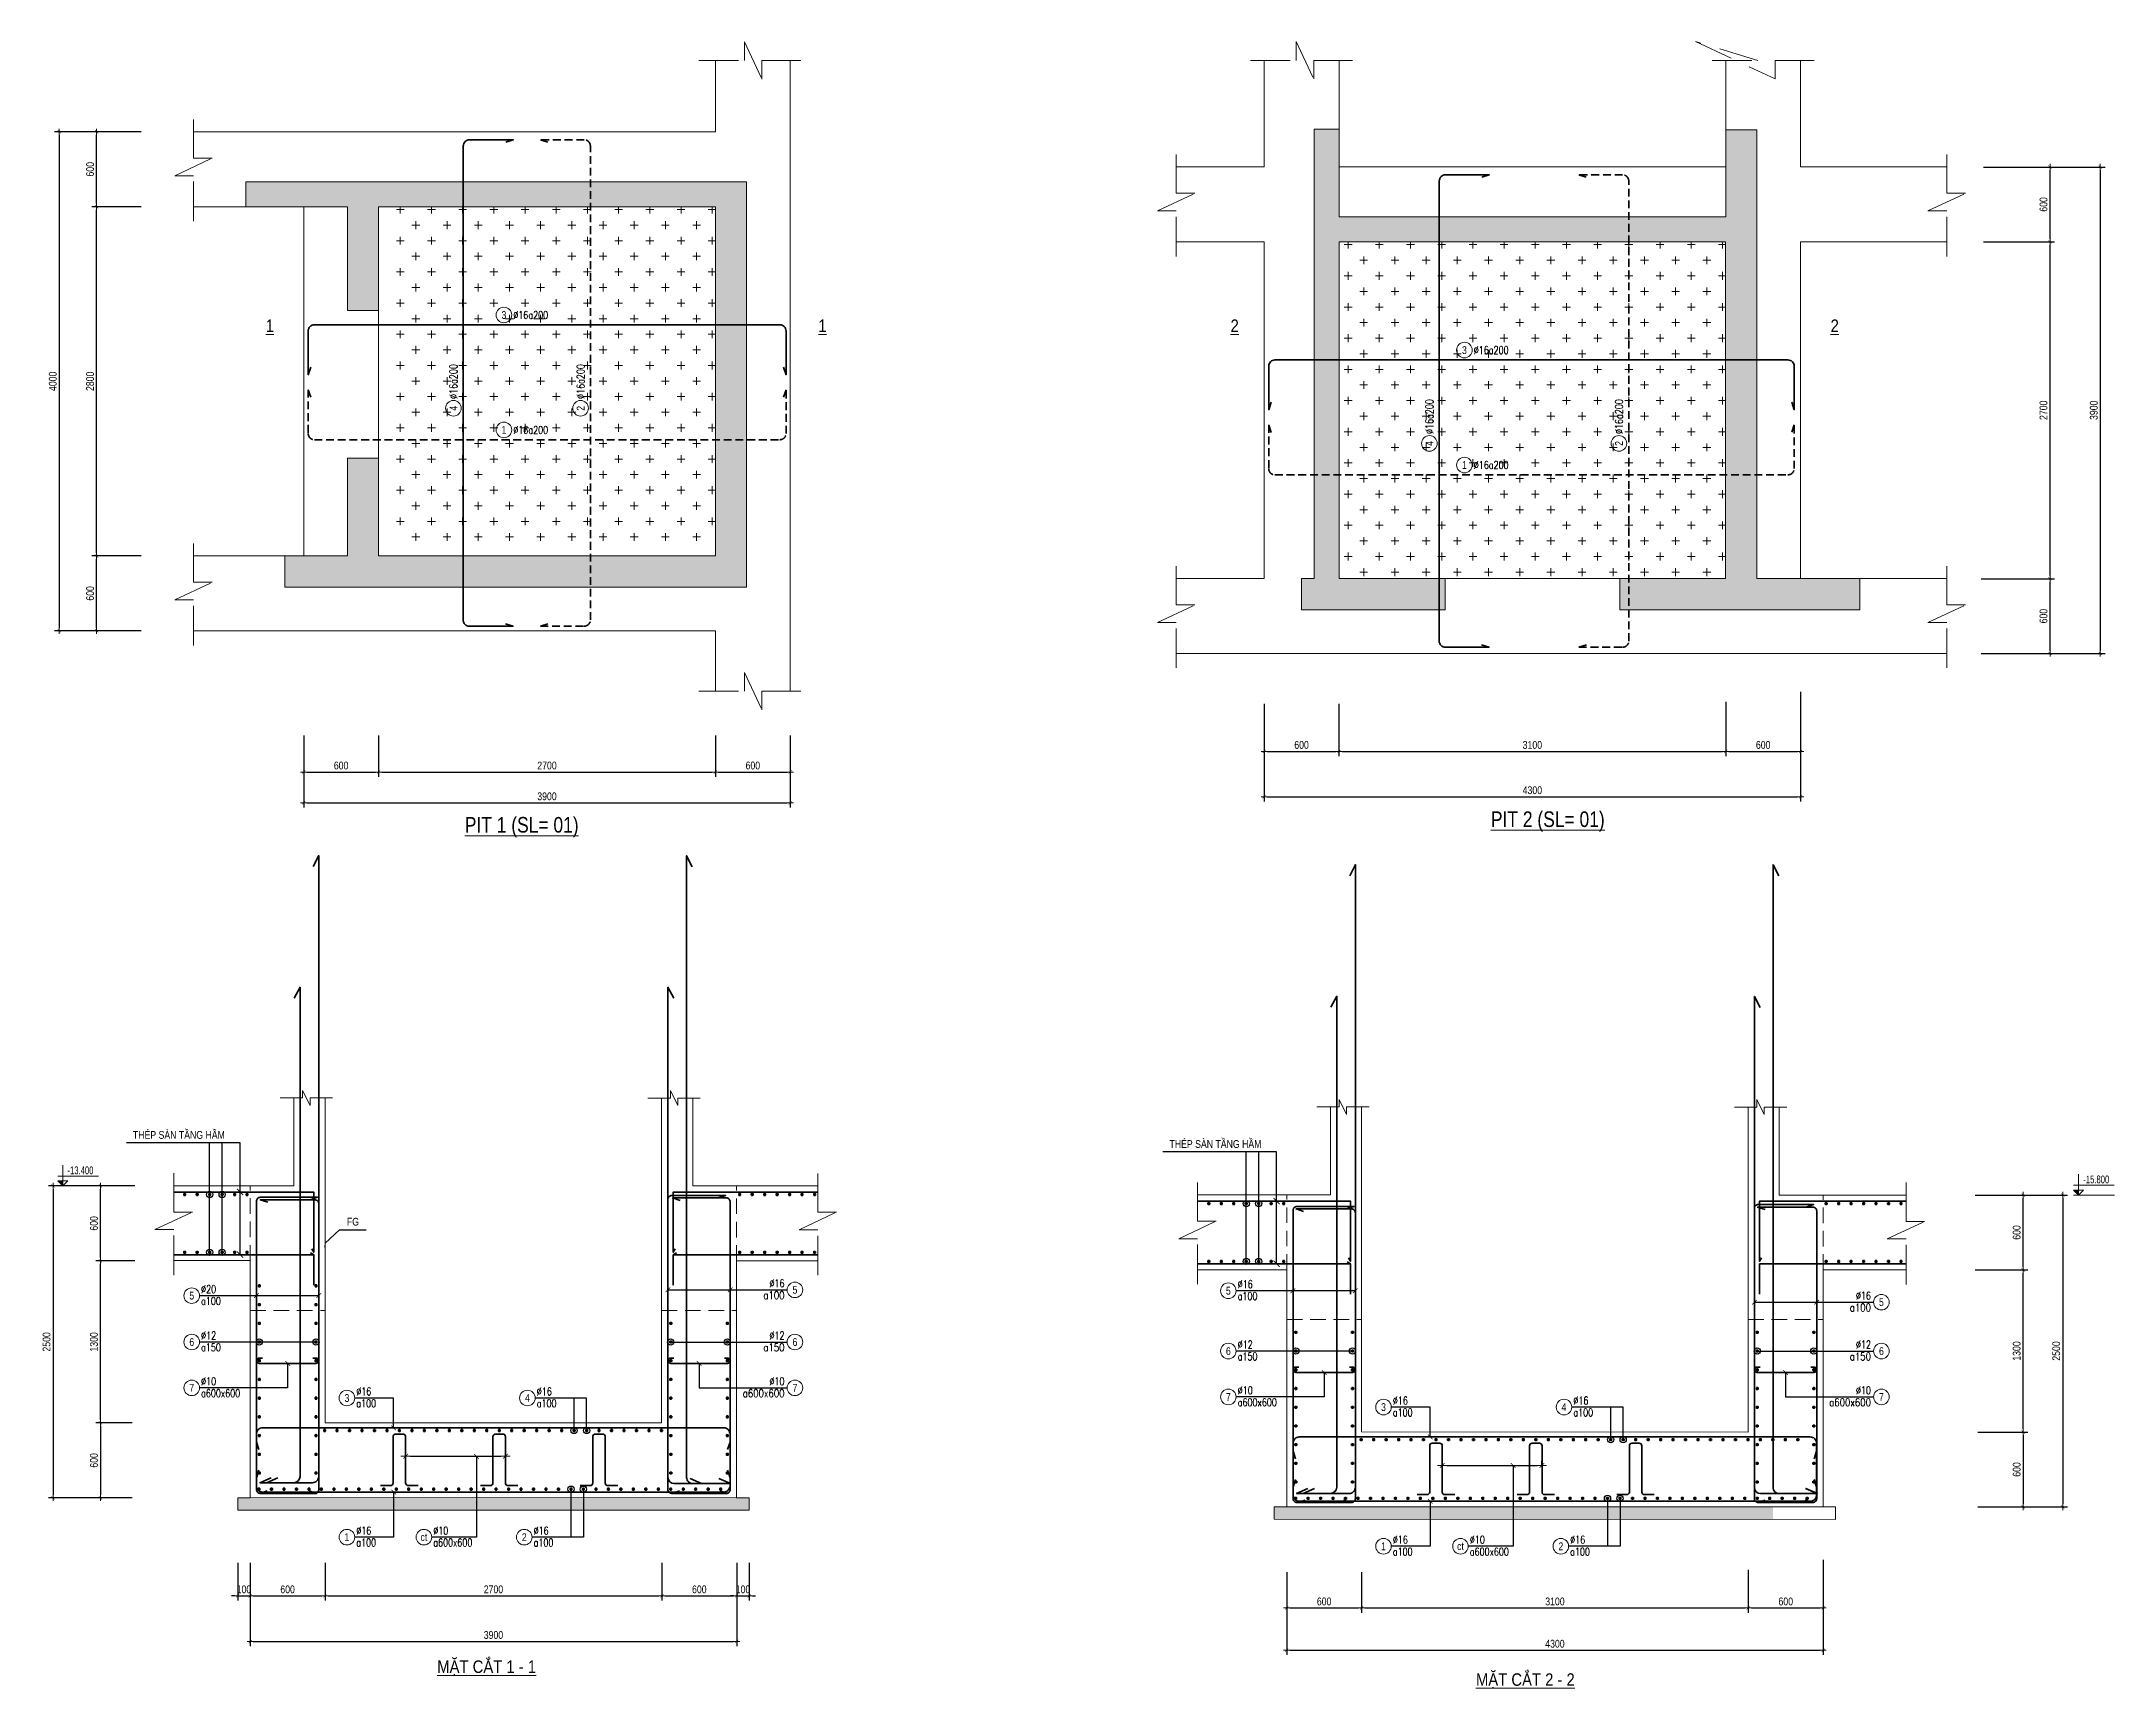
# Model space of a CAD drawing. Header units: millimetres. Extents: x -134772 to 84392, y -129535 to 67259.
# Drawn here: x 1308 to 17924, y 956 to 14160 of the extents above; entities that cross this region are included whole.
import ezdxf
from ezdxf.enums import TextEntityAlignment as Align

# ---------------------------------------------------------------- set-up
doc = ezdxf.new("R2010")
doc.units = ezdxf.units.MM
doc.header["$MEASUREMENT"] = 0
doc.linetypes.add('DASHED2', pattern=[0.375, 0.25, -0.125])
doc.linetypes.add('HIDDEN2', pattern=[4.7625, 3.175, -1.5875])
doc.layers.get('Defpoints').update_dxf_attribs({"color": 252})
for name, color, linetype, lineweight in [('$0$NDC_S_THIN LINE', 7, 'Continuous', 20), ('NDC_S_CONTINUOUS', 3, 'Continuous', 20), ('NDC_S_DIM', 1, 'Continuous', 9), ('NDC_S_HATCH MATERIAL', 8, 'Continuous', 13), ('NDC_S_HIDDEN', 8, 'HIDDEN2', 13), ('NDC_S_LEADER', 1, 'Continuous', 9), ('NDC_S_OPENING', 9, 'DASHED2', 13), ('NDC_S_REBAR', 4, 'Continuous', 35), ('NDC_S_SLAB', 2, 'Continuous', 18), ('NDC_S_VN TEXT', 7, 'Continuous', 9), ('NDC_S_VN TITLE', 6, 'Continuous', 9)]:
    doc.layers.add(name, color=color, linetype=linetype, lineweight=lineweight)
doc.styles.add('ARIAL', font='arial.ttf', dxfattribs={"width": 0.8})
doc.styles.add('NDC_ARIAL', font='arial.ttf', dxfattribs={"width": 0.8})
doc.styles.add('NDC_DIM', font='', dxfattribs={"width": 0.75})
doc.styles.add('NDC_ROMANS', font='romans.shx', dxfattribs={"width": 0.8})
doc.styles.get('NDC_DIM').set_extended_font_data('Dotum')
doc.dimstyles.new('NDC_1-25', dxfattribs={"dimscale": 25, "dimtxt": 2.5, "dimasz": 1, "dimexe": 1.5, "dimexo": 0, "dimgap": 0.8, "dimtad": 1, "dimdec": 0, "dimdsep": 46, "dimtxsty": 'NDC_ARIAL', "dimblk": 'DIMMARK', "dimcen": 49999.938995, "dimdle": 1.5, "dimclrd": 1, "dimclre": 1, "dimclrt": 3, "dimadec": 0, "dimazin": 0, "dimtfac": 1, "dimtdec": 0, "dimtix": 1, "dimtmove": 2, "dimatfit": 3, "dimfxl": 1, "dimarcsym": 0})
doc.dimstyles.new('NDC_dim_25', dxfattribs={"dimscale": 25, "dimtxt": 2.5, "dimasz": 1.5, "dimexe": 1.5, "dimexo": 0, "dimgap": 1, "dimtad": 1, "dimdec": 0, "dimzin": 0, "dimdsep": 46, "dimtxsty": 'ARIAL', "dimblk": 'DIMMARK', "dimcen": 0.09, "dimdle": 1.2, "dimclrd": 1, "dimclre": 1, "dimclrt": 3, "dimadec": 0, "dimazin": 0, "dimtfac": 1, "dimtdec": 0, "dimtix": 1, "dimtofl": 0, "dimtmove": 0, "dimatfit": 3, "dimfxl": 3.75, "dimfxlon": 1, "dimtolj": 1, "dimtzin": 0, "dimarcsym": 0})
doc.dimstyles.new('NDC_dim_50', dxfattribs={"dimscale": 50, "dimtxt": 2.5, "dimasz": 1.5, "dimexe": 1.5, "dimexo": 0, "dimgap": 1, "dimtad": 1, "dimdec": 0, "dimzin": 0, "dimdsep": 46, "dimtxsty": 'ARIAL', "dimblk": 'DIMMARK', "dimcen": 0.09, "dimdle": 1.2, "dimclrd": 1, "dimclre": 1, "dimclrt": 3, "dimadec": 0, "dimazin": 0, "dimtfac": 1, "dimtdec": 0, "dimtix": 1, "dimtofl": 0, "dimtmove": 0, "dimatfit": 3, "dimfxl": 6, "dimtolj": 1, "dimtzin": 0, "dimarcsym": 0})

msp = doc.modelspace()

# ---------------------------------------------------------------- texts
at = {"layer": 'NDC_S_VN TEXT', "style": 'NDC_ARIAL', "width": 0.85}
for s, p in [('%%UMẶT CẮT 1 - 1', (4876.4, 1131.5)), ('%%UMẶT CẮT 2 - 2', (13201.8, 1028.2))]:
    msp.add_text(s, height=100, dxfattribs=at).set_placement(p, align=Align.MIDDLE_CENTER)
at = {"layer": 'NDC_S_VN TEXT', "char_height": 62.5, "attachment_point": 4, "rotation": 360, "style": 'NDC_ARIAL', "bg_fill": 3, "box_fill_scale": 1.2, "bg_fill_color": 256, "bg_fill_transparency": 0}
for s, insert in [('THÉP SÀN TẦNG HẦM', (2041, 5393.7)), ('THÉP SÀN TẦNG HẦM', (10349.3, 5320.8)), ('FG', (3756.2, 4697.9))]:
    msp.add_mtext(s, dxfattribs=dict(at, insert=insert))
at = {"layer": 'NDC_S_VN TITLE', "style": 'NDC_ARIAL', "width": 0.85}
for s, p in [('%%U1', (3138.9, 11880.9)), ('%%U1', (7568.2, 11880.9)), ('%%U2', (10872.4, 11880.9)), ('%%U2', (15681.6, 11880.9))]:
    msp.add_text(s, height=100, dxfattribs=at).set_placement(p, align=Align.MIDDLE_CENTER)

# ---------------------------------------------------------------- blocks, each defined once
blk = doc.blocks.new('DIMMARK')
at = {"layer": 'NDC_S_DIM', "color": 1}
blk.add_line((-1.5, 0), (1, 0), dxfattribs=at)
at = {"layer": 'NDC_S_DIM', "color": 2, "const_width": 0.15}
blk.add_lwpolyline([(-0.5, -0.5), (0.5, 0.5)], dxfattribs=at)
blk = doc.blocks.new('*D463')
at = {"layer": 'Defpoints', "color": 0, "transparency": 16777216}
for p in [(2981, 1963), (3581, 1963), (3581, 1699)]:
    blk.add_point(p, dxfattribs=at)
at = {"layer": 'NDC_S_DIM', "color": 1, "lineweight": -2, "transparency": 16777216}
for p, q in [((2981, 1963), (2981, 1661)), ((3581, 1963), (3581, 1661)), ((3006, 1699), (3556, 1699))]:
    blk.add_line(p, q, dxfattribs=at)
at = {"layer": 'NDC_S_DIM', "color": 1, "lineweight": -2, "transparency": 16777216, "xscale": 25, "yscale": 25, "zscale": 25, "rotation": 180}
blk.add_blockref('DIMMARK', (2981, 1699), dxfattribs=at)
at = {"layer": 'NDC_S_DIM', "color": 1, "lineweight": -2, "transparency": 16777216, "xscale": 25, "yscale": 25, "zscale": 25}
blk.add_blockref('DIMMARK', (3581, 1699), dxfattribs=at)
at = {"layer": 'NDC_S_DIM', "color": 3, "transparency": 16777216, "insert": (3281, 1751), "char_height": 62.5, "attachment_point": 5, "style": 'NDC_ARIAL'}
blk.add_mtext('600', dxfattribs=at)
blk = doc.blocks.new('*D464')
at = {"layer": 'Defpoints', "color": 0, "transparency": 16777216}
for p in [(3581, 1963), (6281, 1963), (6281, 1699)]:
    blk.add_point(p, dxfattribs=at)
at = {"layer": 'NDC_S_DIM', "color": 1, "lineweight": -2, "transparency": 16777216}
for p, q in [((3581, 1963), (3581, 1661)), ((6281, 1963), (6281, 1661)), ((3606, 1699), (6256, 1699))]:
    blk.add_line(p, q, dxfattribs=at)
at = {"layer": 'NDC_S_DIM', "color": 1, "lineweight": -2, "transparency": 16777216, "xscale": 25, "yscale": 25, "zscale": 25, "rotation": 180}
blk.add_blockref('DIMMARK', (3581, 1699), dxfattribs=at)
at = {"layer": 'NDC_S_DIM', "color": 1, "lineweight": -2, "transparency": 16777216, "xscale": 25, "yscale": 25, "zscale": 25}
blk.add_blockref('DIMMARK', (6281, 1699), dxfattribs=at)
at = {"layer": 'NDC_S_DIM', "color": 3, "transparency": 16777216, "insert": (4931, 1751), "char_height": 62.5, "attachment_point": 5, "style": 'NDC_ARIAL'}
blk.add_mtext('2700', dxfattribs=at)
blk = doc.blocks.new('*D465')
at = {"layer": 'Defpoints', "color": 0, "transparency": 16777216}
for p in [(6281, 1963), (6881, 1963), (6881, 1699)]:
    blk.add_point(p, dxfattribs=at)
at = {"layer": 'NDC_S_DIM', "color": 1, "lineweight": -2, "transparency": 16777216}
for p, q in [((6281, 1963), (6281, 1661)), ((6881, 1963), (6881, 1661)), ((6306, 1699), (6856, 1699))]:
    blk.add_line(p, q, dxfattribs=at)
at = {"layer": 'NDC_S_DIM', "color": 1, "lineweight": -2, "transparency": 16777216, "xscale": 25, "yscale": 25, "zscale": 25, "rotation": 180}
blk.add_blockref('DIMMARK', (6281, 1699), dxfattribs=at)
at = {"layer": 'NDC_S_DIM', "color": 1, "lineweight": -2, "transparency": 16777216, "xscale": 25, "yscale": 25, "zscale": 25}
blk.add_blockref('DIMMARK', (6881, 1699), dxfattribs=at)
at = {"layer": 'NDC_S_DIM', "color": 3, "transparency": 16777216, "insert": (6581, 1751), "char_height": 62.5, "attachment_point": 5, "style": 'NDC_ARIAL'}
blk.add_mtext('600', dxfattribs=at)
blk = doc.blocks.new('*D466')
at = {"layer": 'Defpoints', "color": 0, "transparency": 16777216}
for p in [(2981, 1963), (6881, 1963), (6881, 1333)]:
    blk.add_point(p, dxfattribs=at)
at = {"layer": 'NDC_S_DIM', "color": 1, "lineweight": -2, "transparency": 16777216}
for p, q in [((2981, 1963), (2981, 1295)), ((6881, 1963), (6881, 1295)), ((3006, 1333), (6856, 1333))]:
    blk.add_line(p, q, dxfattribs=at)
at = {"layer": 'NDC_S_DIM', "color": 1, "lineweight": -2, "transparency": 16777216, "xscale": 25, "yscale": 25, "zscale": 25, "rotation": 180}
blk.add_blockref('DIMMARK', (2981, 1333), dxfattribs=at)
at = {"layer": 'NDC_S_DIM', "color": 1, "lineweight": -2, "transparency": 16777216, "xscale": 25, "yscale": 25, "zscale": 25}
blk.add_blockref('DIMMARK', (6881, 1333), dxfattribs=at)
at = {"layer": 'NDC_S_DIM', "color": 3, "transparency": 16777216, "insert": (4931, 1385), "char_height": 62.5, "attachment_point": 5, "style": 'NDC_ARIAL'}
blk.add_mtext('3900', dxfattribs=at)
blk = doc.blocks.new('*D467')
at = {"layer": 'Defpoints', "color": 0, "transparency": 16777216}
for p in [(2035, 3085), (1781, 2485), (2035, 2485)]:
    blk.add_point(p, dxfattribs=at)
at = {"layer": 'NDC_S_DIM', "color": 1, "lineweight": -2, "transparency": 16777216}
for p, q in [((2035, 3085), (1744, 3085)), ((1781, 3060), (1781, 2510)), ((2035, 2485), (1744, 2485))]:
    blk.add_line(p, q, dxfattribs=at)
at = {"layer": 'NDC_S_DIM', "color": 1, "lineweight": -2, "transparency": 16777216, "xscale": 25, "yscale": 25, "zscale": 25}
for p, rotation in [((1781, 3085), 90), ((1781, 2485), 270)]:
    blk.add_blockref('DIMMARK', p, dxfattribs=dict(at, rotation=rotation))
at = {"layer": 'NDC_S_DIM', "color": 3, "transparency": 16777216, "insert": (1729, 2785), "char_height": 62.5, "attachment_point": 5, "rotation": 90, "style": 'NDC_ARIAL'}
blk.add_mtext('600', dxfattribs=at)
blk = doc.blocks.new('*D468')
at = {"layer": 'Defpoints', "color": 0, "transparency": 16777216}
for p in [(1781, 4385), (2056, 4385), (2035, 3085)]:
    blk.add_point(p, dxfattribs=at)
at = {"layer": 'NDC_S_DIM', "color": 1, "lineweight": -2, "transparency": 16777216}
for p, q in [((2056, 4385), (1744, 4385)), ((1781, 3110), (1781, 4360)), ((2035, 3085), (1744, 3085))]:
    blk.add_line(p, q, dxfattribs=at)
at = {"layer": 'NDC_S_DIM', "color": 1, "lineweight": -2, "transparency": 16777216, "xscale": 25, "yscale": 25, "zscale": 25}
for p, rotation in [((1781, 4385), 90), ((1781, 3085), 270)]:
    blk.add_blockref('DIMMARK', p, dxfattribs=dict(at, rotation=rotation))
at = {"layer": 'NDC_S_DIM', "color": 3, "transparency": 16777216, "insert": (1729, 3735), "char_height": 62.5, "attachment_point": 5, "rotation": 90, "style": 'NDC_ARIAL'}
blk.add_mtext('1300', dxfattribs=at)
blk = doc.blocks.new('*D469')
at = {"layer": 'Defpoints', "color": 0, "transparency": 16777216}
for p in [(1781, 4985), (2056, 4985), (2056, 4385)]:
    blk.add_point(p, dxfattribs=at)
at = {"layer": 'NDC_S_DIM', "color": 1, "lineweight": -2, "transparency": 16777216}
for p, q in [((2056, 4985), (1744, 4985)), ((1781, 4410), (1781, 4960)), ((2056, 4385), (1744, 4385))]:
    blk.add_line(p, q, dxfattribs=at)
at = {"layer": 'NDC_S_DIM', "color": 1, "lineweight": -2, "transparency": 16777216, "xscale": 25, "yscale": 25, "zscale": 25}
for p, rotation in [((1781, 4985), 90), ((1781, 4385), 270)]:
    blk.add_blockref('DIMMARK', p, dxfattribs=dict(at, rotation=rotation))
at = {"layer": 'NDC_S_DIM', "color": 3, "transparency": 16777216, "insert": (1729, 4685), "char_height": 62.5, "attachment_point": 5, "rotation": 90, "style": 'NDC_ARIAL'}
blk.add_mtext('600', dxfattribs=at)
blk = doc.blocks.new('*D470')
at = {"layer": 'Defpoints', "color": 0, "transparency": 16777216}
for p in [(2056, 4985), (1401, 2485), (2035, 2485)]:
    blk.add_point(p, dxfattribs=at)
at = {"layer": 'NDC_S_DIM', "color": 1, "lineweight": -2, "transparency": 16777216}
for p, q in [((2056, 4985), (1364, 4985)), ((1401, 4960), (1401, 2510)), ((2035, 2485), (1364, 2485))]:
    blk.add_line(p, q, dxfattribs=at)
at = {"layer": 'NDC_S_DIM', "color": 1, "lineweight": -2, "transparency": 16777216, "xscale": 25, "yscale": 25, "zscale": 25}
for p, rotation in [((1401, 4985), 90), ((1401, 2485), 270)]:
    blk.add_blockref('DIMMARK', p, dxfattribs=dict(at, rotation=rotation))
at = {"layer": 'NDC_S_DIM', "color": 3, "transparency": 16777216, "insert": (1349, 3735), "char_height": 62.5, "attachment_point": 5, "rotation": 90, "style": 'NDC_ARIAL'}
blk.add_mtext('2500', dxfattribs=at)
blk = doc.blocks.new('*D471')
at = {"layer": 'Defpoints', "color": 0, "transparency": 16777216}
for p in [(3410, 8579), (4010, 8579), (4010, 8303)]:
    blk.add_point(p, dxfattribs=at)
at = {"layer": 'NDC_S_DIM', "color": 1, "lineweight": -2, "transparency": 16777216}
for p, q in [((3410, 8579), (3410, 8265)), ((4010, 8579), (4010, 8265)), ((3435, 8303), (3985, 8303))]:
    blk.add_line(p, q, dxfattribs=at)
at = {"layer": 'NDC_S_DIM', "color": 1, "lineweight": -2, "transparency": 16777216, "xscale": 25, "yscale": 25, "zscale": 25, "rotation": 180}
blk.add_blockref('DIMMARK', (3410, 8303), dxfattribs=at)
at = {"layer": 'NDC_S_DIM', "color": 1, "lineweight": -2, "transparency": 16777216, "xscale": 25, "yscale": 25, "zscale": 25}
blk.add_blockref('DIMMARK', (4010, 8303), dxfattribs=at)
at = {"layer": 'NDC_S_DIM', "color": 3, "transparency": 16777216, "insert": (3710, 8355), "char_height": 62.5, "attachment_point": 5, "style": 'NDC_ARIAL'}
blk.add_mtext('600', dxfattribs=at)
blk = doc.blocks.new('*D472')
at = {"layer": 'Defpoints', "color": 0, "transparency": 16777216}
for p in [(4010, 8596), (6710, 8596), (6710, 8303)]:
    blk.add_point(p, dxfattribs=at)
at = {"layer": 'NDC_S_DIM', "color": 1, "lineweight": -2, "transparency": 16777216}
for p, q in [((4010, 8596), (4010, 8265)), ((6710, 8596), (6710, 8265)), ((4035, 8303), (6685, 8303))]:
    blk.add_line(p, q, dxfattribs=at)
at = {"layer": 'NDC_S_DIM', "color": 1, "lineweight": -2, "transparency": 16777216, "xscale": 25, "yscale": 25, "zscale": 25, "rotation": 180}
blk.add_blockref('DIMMARK', (4010, 8303), dxfattribs=at)
at = {"layer": 'NDC_S_DIM', "color": 1, "lineweight": -2, "transparency": 16777216, "xscale": 25, "yscale": 25, "zscale": 25}
blk.add_blockref('DIMMARK', (6710, 8303), dxfattribs=at)
at = {"layer": 'NDC_S_DIM', "color": 3, "transparency": 16777216, "insert": (5360, 8355), "char_height": 62.5, "attachment_point": 5, "style": 'NDC_ARIAL'}
blk.add_mtext('2700', dxfattribs=at)
blk = doc.blocks.new('*D473')
at = {"layer": 'Defpoints', "color": 0, "transparency": 16777216}
for p in [(6710, 8596), (7310, 8596), (7310, 8303)]:
    blk.add_point(p, dxfattribs=at)
at = {"layer": 'NDC_S_DIM', "color": 1, "lineweight": -2, "transparency": 16777216}
for p, q in [((6710, 8596), (6710, 8265)), ((7310, 8596), (7310, 8265)), ((6735, 8303), (7285, 8303))]:
    blk.add_line(p, q, dxfattribs=at)
at = {"layer": 'NDC_S_DIM', "color": 1, "lineweight": -2, "transparency": 16777216, "xscale": 25, "yscale": 25, "zscale": 25, "rotation": 180}
blk.add_blockref('DIMMARK', (6710, 8303), dxfattribs=at)
at = {"layer": 'NDC_S_DIM', "color": 1, "lineweight": -2, "transparency": 16777216, "xscale": 25, "yscale": 25, "zscale": 25}
blk.add_blockref('DIMMARK', (7310, 8303), dxfattribs=at)
at = {"layer": 'NDC_S_DIM', "color": 3, "transparency": 16777216, "insert": (7010, 8355), "char_height": 62.5, "attachment_point": 5, "style": 'NDC_ARIAL'}
blk.add_mtext('600', dxfattribs=at)
blk = doc.blocks.new('*D474')
at = {"layer": 'Defpoints', "color": 0, "transparency": 16777216}
for p in [(3410, 8596), (7310, 8596), (7310, 8056)]:
    blk.add_point(p, dxfattribs=at)
at = {"layer": 'NDC_S_DIM', "color": 1, "lineweight": -2, "transparency": 16777216}
for p, q in [((3410, 8596), (3410, 8019)), ((7310, 8596), (7310, 8019)), ((3435, 8056), (7285, 8056))]:
    blk.add_line(p, q, dxfattribs=at)
at = {"layer": 'NDC_S_DIM', "color": 1, "lineweight": -2, "transparency": 16777216, "xscale": 25, "yscale": 25, "zscale": 25, "rotation": 180}
blk.add_blockref('DIMMARK', (3410, 8056), dxfattribs=at)
at = {"layer": 'NDC_S_DIM', "color": 1, "lineweight": -2, "transparency": 16777216, "xscale": 25, "yscale": 25, "zscale": 25}
blk.add_blockref('DIMMARK', (7310, 8056), dxfattribs=at)
at = {"layer": 'NDC_S_DIM', "color": 3, "transparency": 16777216, "insert": (5360, 8108), "char_height": 62.5, "attachment_point": 5, "style": 'NDC_ARIAL'}
blk.add_mtext('3900', dxfattribs=at)
blk = doc.blocks.new('*D475')
at = {"layer": 'Defpoints', "color": 0, "transparency": 16777216}
for p in [(1750, 10035), (2108, 10035), (2108, 9435)]:
    blk.add_point(p, dxfattribs=at)
at = {"layer": 'NDC_S_DIM', "color": 1, "lineweight": -2, "transparency": 16777216}
for p, q in [((2108, 10035), (1712, 10035)), ((1750, 9460), (1750, 10010)), ((2108, 9435), (1712, 9435))]:
    blk.add_line(p, q, dxfattribs=at)
at = {"layer": 'NDC_S_DIM', "color": 1, "lineweight": -2, "transparency": 16777216, "xscale": 25, "yscale": 25, "zscale": 25}
for p, rotation in [((1750, 10035), 90), ((1750, 9435), 270)]:
    blk.add_blockref('DIMMARK', p, dxfattribs=dict(at, rotation=rotation))
at = {"layer": 'NDC_S_DIM', "color": 3, "transparency": 16777216, "insert": (1698, 9735), "char_height": 62.5, "attachment_point": 5, "rotation": 90, "style": 'NDC_ARIAL'}
blk.add_mtext('600', dxfattribs=at)
blk = doc.blocks.new('*D476')
at = {"layer": 'Defpoints', "color": 0, "transparency": 16777216}
for p in [(1750, 12835), (2108, 12835), (2108, 10035)]:
    blk.add_point(p, dxfattribs=at)
at = {"layer": 'NDC_S_DIM', "color": 1, "lineweight": -2, "transparency": 16777216}
for p, q in [((2108, 12835), (1712, 12835)), ((1750, 10060), (1750, 12810)), ((2108, 10035), (1712, 10035))]:
    blk.add_line(p, q, dxfattribs=at)
at = {"layer": 'NDC_S_DIM', "color": 1, "lineweight": -2, "transparency": 16777216, "xscale": 25, "yscale": 25, "zscale": 25}
for p, rotation in [((1750, 12835), 90), ((1750, 10035), 270)]:
    blk.add_blockref('DIMMARK', p, dxfattribs=dict(at, rotation=rotation))
at = {"layer": 'NDC_S_DIM', "color": 3, "transparency": 16777216, "insert": (1698, 11435), "char_height": 62.5, "attachment_point": 5, "rotation": 90, "style": 'NDC_ARIAL'}
blk.add_mtext('2800', dxfattribs=at)
blk = doc.blocks.new('*D477')
at = {"layer": 'Defpoints', "color": 0, "transparency": 16777216}
for p in [(1750, 13435), (2108, 13435), (2108, 12835)]:
    blk.add_point(p, dxfattribs=at)
at = {"layer": 'NDC_S_DIM', "color": 1, "lineweight": -2, "transparency": 16777216}
for p, q in [((2108, 13435), (1712, 13435)), ((1750, 12860), (1750, 13410)), ((2108, 12835), (1712, 12835))]:
    blk.add_line(p, q, dxfattribs=at)
at = {"layer": 'NDC_S_DIM', "color": 1, "lineweight": -2, "transparency": 16777216, "xscale": 25, "yscale": 25, "zscale": 25}
for p, rotation in [((1750, 13435), 90), ((1750, 12835), 270)]:
    blk.add_blockref('DIMMARK', p, dxfattribs=dict(at, rotation=rotation))
at = {"layer": 'NDC_S_DIM', "color": 3, "transparency": 16777216, "insert": (1698, 13135), "char_height": 62.5, "attachment_point": 5, "rotation": 90, "style": 'NDC_ARIAL'}
blk.add_mtext('600', dxfattribs=at)
blk = doc.blocks.new('*D478')
at = {"layer": 'Defpoints', "color": 0, "transparency": 16777216}
for p in [(2108, 13435), (1451, 9435), (2108, 9435)]:
    blk.add_point(p, dxfattribs=at)
at = {"layer": 'NDC_S_DIM', "color": 1, "lineweight": -2, "transparency": 16777216}
for p, q in [((2108, 13435), (1413, 13435)), ((1451, 13410), (1451, 9460)), ((2108, 9435), (1413, 9435))]:
    blk.add_line(p, q, dxfattribs=at)
at = {"layer": 'NDC_S_DIM', "color": 1, "lineweight": -2, "transparency": 16777216, "xscale": 25, "yscale": 25, "zscale": 25}
for p, rotation in [((1451, 13435), 90), ((1451, 9435), 270)]:
    blk.add_blockref('DIMMARK', p, dxfattribs=dict(at, rotation=rotation))
at = {"layer": 'NDC_S_DIM', "color": 3, "transparency": 16777216, "insert": (1399, 11435), "char_height": 62.5, "attachment_point": 5, "rotation": 90, "style": 'NDC_ARIAL'}
blk.add_mtext('4000', dxfattribs=at)
blk = doc.blocks.new('*U631')
blk.add_circle((-2.5, 0), 2.5)
at = {"layer": 'NDC_S_VN TEXT', "color": 7, "style": 'ARIAL', "width": 0.8}
blk.add_attdef('SH2', text='', height=2.5, dxfattribs=at).set_placement((-2.5, 0), align=Align.MIDDLE)
at = {"layer": 'NDC_S_VN TEXT', "color": 3, "style": 'NDC_ROMANS', "width": 0.75}
blk.add_attdef('DKKC1', (0.5, -1.25), '', height=2.5, dxfattribs=at)
blk = doc.blocks.new('*D479')
at = {"layer": 'Defpoints', "color": 0, "transparency": 16777216}
for p in [(11108, 8849), (11708, 8849), (11708, 8468)]:
    blk.add_point(p, dxfattribs=at)
at = {"layer": 'NDC_S_DIM', "color": 1, "lineweight": -2, "transparency": 16777216}
for p, q in [((11108, 8849), (11108, 8431)), ((11708, 8849), (11708, 8431)), ((11133, 8468), (11683, 8468))]:
    blk.add_line(p, q, dxfattribs=at)
at = {"layer": 'NDC_S_DIM', "color": 1, "lineweight": -2, "transparency": 16777216, "xscale": 25, "yscale": 25, "zscale": 25, "rotation": 180}
blk.add_blockref('DIMMARK', (11108, 8468), dxfattribs=at)
at = {"layer": 'NDC_S_DIM', "color": 1, "lineweight": -2, "transparency": 16777216, "xscale": 25, "yscale": 25, "zscale": 25}
blk.add_blockref('DIMMARK', (11708, 8468), dxfattribs=at)
at = {"layer": 'NDC_S_DIM', "color": 3, "transparency": 16777216, "insert": (11408, 8520), "char_height": 62.5, "attachment_point": 5, "style": 'NDC_ARIAL'}
blk.add_mtext('600', dxfattribs=at)
blk = doc.blocks.new('*D480')
at = {"layer": 'Defpoints', "color": 0, "transparency": 16777216}
for p in [(11708, 8849), (14808, 8866), (14808, 8468)]:
    blk.add_point(p, dxfattribs=at)
at = {"layer": 'NDC_S_DIM', "color": 1, "lineweight": -2, "transparency": 16777216}
for p, q in [((11708, 8849), (11708, 8431)), ((14808, 8866), (14808, 8431)), ((11733, 8468), (14783, 8468))]:
    blk.add_line(p, q, dxfattribs=at)
at = {"layer": 'NDC_S_DIM', "color": 1, "lineweight": -2, "transparency": 16777216, "xscale": 25, "yscale": 25, "zscale": 25, "rotation": 180}
blk.add_blockref('DIMMARK', (11708, 8468), dxfattribs=at)
at = {"layer": 'NDC_S_DIM', "color": 1, "lineweight": -2, "transparency": 16777216, "xscale": 25, "yscale": 25, "zscale": 25}
blk.add_blockref('DIMMARK', (14808, 8468), dxfattribs=at)
at = {"layer": 'NDC_S_DIM', "color": 3, "transparency": 16777216, "insert": (13258, 8520), "char_height": 62.5, "attachment_point": 5, "style": 'NDC_ARIAL'}
blk.add_mtext('3100', dxfattribs=at)
blk = doc.blocks.new('*D481')
at = {"layer": 'Defpoints', "color": 0, "transparency": 16777216}
for p in [(14808, 8866), (15408, 8946), (15408, 8468)]:
    blk.add_point(p, dxfattribs=at)
at = {"layer": 'NDC_S_DIM', "color": 1, "lineweight": -2, "transparency": 16777216}
for p, q in [((14808, 8866), (14808, 8431)), ((15408, 8946), (15408, 8431)), ((14833, 8468), (15383, 8468))]:
    blk.add_line(p, q, dxfattribs=at)
at = {"layer": 'NDC_S_DIM', "color": 1, "lineweight": -2, "transparency": 16777216, "xscale": 25, "yscale": 25, "zscale": 25, "rotation": 180}
blk.add_blockref('DIMMARK', (14808, 8468), dxfattribs=at)
at = {"layer": 'NDC_S_DIM', "color": 1, "lineweight": -2, "transparency": 16777216, "xscale": 25, "yscale": 25, "zscale": 25}
blk.add_blockref('DIMMARK', (15408, 8468), dxfattribs=at)
at = {"layer": 'NDC_S_DIM', "color": 3, "transparency": 16777216, "insert": (15108, 8520), "char_height": 62.5, "attachment_point": 5, "style": 'NDC_ARIAL'}
blk.add_mtext('600', dxfattribs=at)
blk = doc.blocks.new('*D482')
at = {"layer": 'Defpoints', "color": 0, "transparency": 16777216}
for p in [(11108, 8849), (15408, 8946), (15408, 8105)]:
    blk.add_point(p, dxfattribs=at)
at = {"layer": 'NDC_S_DIM', "color": 1, "lineweight": -2, "transparency": 16777216}
for p, q in [((11108, 8849), (11108, 8067)), ((15408, 8946), (15408, 8067)), ((11133, 8105), (15383, 8105))]:
    blk.add_line(p, q, dxfattribs=at)
at = {"layer": 'NDC_S_DIM', "color": 1, "lineweight": -2, "transparency": 16777216, "xscale": 25, "yscale": 25, "zscale": 25, "rotation": 180}
blk.add_blockref('DIMMARK', (11108, 8105), dxfattribs=at)
at = {"layer": 'NDC_S_DIM', "color": 1, "lineweight": -2, "transparency": 16777216, "xscale": 25, "yscale": 25, "zscale": 25}
blk.add_blockref('DIMMARK', (15408, 8105), dxfattribs=at)
at = {"layer": 'NDC_S_DIM', "color": 3, "transparency": 16777216, "insert": (13258, 8157), "char_height": 62.5, "attachment_point": 5, "style": 'NDC_ARIAL'}
blk.add_mtext('4300', dxfattribs=at)
blk = doc.blocks.new('*D483')
at = {"layer": 'Defpoints', "color": 0, "transparency": 16777216}
for p in [(16854, 9853), (17407, 9853), (16854, 9253)]:
    blk.add_point(p, dxfattribs=at)
at = {"layer": 'NDC_S_DIM', "color": 1, "lineweight": -2, "transparency": 16777216}
for p, q in [((16854, 9853), (17444, 9853)), ((17407, 9278), (17407, 9828)), ((16854, 9253), (17444, 9253))]:
    blk.add_line(p, q, dxfattribs=at)
at = {"layer": 'NDC_S_DIM', "color": 1, "lineweight": -2, "transparency": 16777216, "xscale": 25, "yscale": 25, "zscale": 25}
for p, rotation in [((17407, 9853), 90), ((17407, 9253), 270)]:
    blk.add_blockref('DIMMARK', p, dxfattribs=dict(at, rotation=rotation))
at = {"layer": 'NDC_S_DIM', "color": 3, "transparency": 16777216, "insert": (17355, 9553), "char_height": 62.5, "attachment_point": 5, "rotation": 90, "style": 'NDC_ARIAL'}
blk.add_mtext('600', dxfattribs=at)
blk = doc.blocks.new('*D484')
at = {"layer": 'Defpoints', "color": 0, "transparency": 16777216}
for p in [(16875, 12553), (17407, 12553), (16854, 9853)]:
    blk.add_point(p, dxfattribs=at)
at = {"layer": 'NDC_S_DIM', "color": 1, "lineweight": -2, "transparency": 16777216}
for p, q in [((16875, 12553), (17444, 12553)), ((17407, 9878), (17407, 12528)), ((16854, 9853), (17444, 9853))]:
    blk.add_line(p, q, dxfattribs=at)
at = {"layer": 'NDC_S_DIM', "color": 1, "lineweight": -2, "transparency": 16777216, "xscale": 25, "yscale": 25, "zscale": 25}
for p, rotation in [((17407, 12553), 90), ((17407, 9853), 270)]:
    blk.add_blockref('DIMMARK', p, dxfattribs=dict(at, rotation=rotation))
at = {"layer": 'NDC_S_DIM', "color": 3, "transparency": 16777216, "insert": (17355, 11203), "char_height": 62.5, "attachment_point": 5, "rotation": 90, "style": 'NDC_ARIAL'}
blk.add_mtext('2700', dxfattribs=at)
blk = doc.blocks.new('*D485')
at = {"layer": 'Defpoints', "color": 0, "transparency": 16777216}
for p in [(16875, 13153), (17407, 13153), (16875, 12553)]:
    blk.add_point(p, dxfattribs=at)
at = {"layer": 'NDC_S_DIM', "color": 1, "lineweight": -2, "transparency": 16777216}
for p, q in [((16875, 13153), (17444, 13153)), ((17407, 12578), (17407, 13128)), ((16875, 12553), (17444, 12553))]:
    blk.add_line(p, q, dxfattribs=at)
at = {"layer": 'NDC_S_DIM', "color": 1, "lineweight": -2, "transparency": 16777216, "xscale": 25, "yscale": 25, "zscale": 25}
for p, rotation in [((17407, 13153), 90), ((17407, 12553), 270)]:
    blk.add_blockref('DIMMARK', p, dxfattribs=dict(at, rotation=rotation))
at = {"layer": 'NDC_S_DIM', "color": 3, "transparency": 16777216, "insert": (17355, 12853), "char_height": 62.5, "attachment_point": 5, "rotation": 90, "style": 'NDC_ARIAL'}
blk.add_mtext('600', dxfattribs=at)
blk = doc.blocks.new('*D486')
at = {"layer": 'Defpoints', "color": 0, "transparency": 16777216}
for p in [(16875, 13153), (16854, 9253), (17810, 9253)]:
    blk.add_point(p, dxfattribs=at)
at = {"layer": 'NDC_S_DIM', "color": 1, "lineweight": -2, "transparency": 16777216}
for p, q in [((16875, 13153), (17848, 13153)), ((17810, 13128), (17810, 9278)), ((16854, 9253), (17848, 9253))]:
    blk.add_line(p, q, dxfattribs=at)
at = {"layer": 'NDC_S_DIM', "color": 1, "lineweight": -2, "transparency": 16777216, "xscale": 25, "yscale": 25, "zscale": 25}
for p, rotation in [((17810, 13153), 90), ((17810, 9253), 270)]:
    blk.add_blockref('DIMMARK', p, dxfattribs=dict(at, rotation=rotation))
at = {"layer": 'NDC_S_DIM', "color": 3, "transparency": 16777216, "insert": (17758, 11203), "char_height": 62.5, "attachment_point": 5, "rotation": 90, "style": 'NDC_ARIAL'}
blk.add_mtext('3900', dxfattribs=at)
blk = doc.blocks.new('*D487')
at = {"layer": 'Defpoints', "color": 0, "transparency": 16777216}
for p in [(11289, 1890), (11889, 1890), (11889, 1602)]:
    blk.add_point(p, dxfattribs=at)
at = {"layer": 'NDC_S_DIM', "color": 1, "lineweight": -2, "transparency": 16777216}
for p, q in [((11289, 1890), (11289, 1564)), ((11889, 1890), (11889, 1564)), ((11314, 1602), (11864, 1602))]:
    blk.add_line(p, q, dxfattribs=at)
at = {"layer": 'NDC_S_DIM', "color": 1, "lineweight": -2, "transparency": 16777216, "xscale": 25, "yscale": 25, "zscale": 25, "rotation": 180}
blk.add_blockref('DIMMARK', (11289, 1602), dxfattribs=at)
at = {"layer": 'NDC_S_DIM', "color": 1, "lineweight": -2, "transparency": 16777216, "xscale": 25, "yscale": 25, "zscale": 25}
blk.add_blockref('DIMMARK', (11889, 1602), dxfattribs=at)
at = {"layer": 'NDC_S_DIM', "color": 3, "transparency": 16777216, "insert": (11589, 1654), "char_height": 62.5, "attachment_point": 5, "style": 'NDC_ARIAL'}
blk.add_mtext('600', dxfattribs=at)
blk = doc.blocks.new('*D488')
at = {"layer": 'Defpoints', "color": 0, "transparency": 16777216}
for p in [(11889, 1890), (14989, 1907), (14989, 1602)]:
    blk.add_point(p, dxfattribs=at)
at = {"layer": 'NDC_S_DIM', "color": 1, "lineweight": -2, "transparency": 16777216}
for p, q in [((11889, 1890), (11889, 1564)), ((14989, 1907), (14989, 1564)), ((11914, 1602), (14964, 1602))]:
    blk.add_line(p, q, dxfattribs=at)
at = {"layer": 'NDC_S_DIM', "color": 1, "lineweight": -2, "transparency": 16777216, "xscale": 25, "yscale": 25, "zscale": 25, "rotation": 180}
blk.add_blockref('DIMMARK', (11889, 1602), dxfattribs=at)
at = {"layer": 'NDC_S_DIM', "color": 1, "lineweight": -2, "transparency": 16777216, "xscale": 25, "yscale": 25, "zscale": 25}
blk.add_blockref('DIMMARK', (14989, 1602), dxfattribs=at)
at = {"layer": 'NDC_S_DIM', "color": 3, "transparency": 16777216, "insert": (13439, 1654), "char_height": 62.5, "attachment_point": 5, "style": 'NDC_ARIAL'}
blk.add_mtext('3100', dxfattribs=at)
blk = doc.blocks.new('*D489')
at = {"layer": 'Defpoints', "color": 0, "transparency": 16777216}
for p in [(14989, 1907), (15589, 1987), (15589, 1602)]:
    blk.add_point(p, dxfattribs=at)
at = {"layer": 'NDC_S_DIM', "color": 1, "lineweight": -2, "transparency": 16777216}
for p, q in [((14989, 1907), (14989, 1564)), ((15589, 1987), (15589, 1564)), ((15014, 1602), (15564, 1602))]:
    blk.add_line(p, q, dxfattribs=at)
at = {"layer": 'NDC_S_DIM', "color": 1, "lineweight": -2, "transparency": 16777216, "xscale": 25, "yscale": 25, "zscale": 25, "rotation": 180}
blk.add_blockref('DIMMARK', (14989, 1602), dxfattribs=at)
at = {"layer": 'NDC_S_DIM', "color": 1, "lineweight": -2, "transparency": 16777216, "xscale": 25, "yscale": 25, "zscale": 25}
blk.add_blockref('DIMMARK', (15589, 1602), dxfattribs=at)
at = {"layer": 'NDC_S_DIM', "color": 3, "transparency": 16777216, "insert": (15289, 1654), "char_height": 62.5, "attachment_point": 5, "style": 'NDC_ARIAL'}
blk.add_mtext('600', dxfattribs=at)
blk = doc.blocks.new('*D490')
at = {"layer": 'Defpoints', "color": 0, "transparency": 16777216}
for p in [(11289, 1890), (15589, 1987), (15589, 1263)]:
    blk.add_point(p, dxfattribs=at)
at = {"layer": 'NDC_S_DIM', "color": 1, "lineweight": -2, "transparency": 16777216}
for p, q in [((11289, 1890), (11289, 1226)), ((15589, 1987), (15589, 1226)), ((11314, 1263), (15564, 1263))]:
    blk.add_line(p, q, dxfattribs=at)
at = {"layer": 'NDC_S_DIM', "color": 1, "lineweight": -2, "transparency": 16777216, "xscale": 25, "yscale": 25, "zscale": 25, "rotation": 180}
blk.add_blockref('DIMMARK', (11289, 1263), dxfattribs=at)
at = {"layer": 'NDC_S_DIM', "color": 1, "lineweight": -2, "transparency": 16777216, "xscale": 25, "yscale": 25, "zscale": 25}
blk.add_blockref('DIMMARK', (15589, 1263), dxfattribs=at)
at = {"layer": 'NDC_S_DIM', "color": 3, "transparency": 16777216, "insert": (13439, 1315), "char_height": 62.5, "attachment_point": 5, "style": 'NDC_ARIAL'}
blk.add_mtext('4300', dxfattribs=at)
blk = doc.blocks.new('*D491')
at = {"layer": 'Defpoints', "color": 0, "transparency": 16777216}
for p in [(16829, 3012), (16829, 2412), (17192, 2412)]:
    blk.add_point(p, dxfattribs=at)
at = {"layer": 'NDC_S_DIM', "color": 1, "lineweight": -2, "transparency": 16777216}
for p, q in [((16829, 3012), (17229, 3012)), ((17192, 2987), (17192, 2437)), ((16829, 2412), (17229, 2412))]:
    blk.add_line(p, q, dxfattribs=at)
at = {"layer": 'NDC_S_DIM', "color": 1, "lineweight": -2, "transparency": 16777216, "xscale": 25, "yscale": 25, "zscale": 25}
for p, rotation in [((17192, 3012), 90), ((17192, 2412), 270)]:
    blk.add_blockref('DIMMARK', p, dxfattribs=dict(at, rotation=rotation))
at = {"layer": 'NDC_S_DIM', "color": 3, "transparency": 16777216, "insert": (17140, 2712), "char_height": 62.5, "attachment_point": 5, "rotation": 90, "style": 'NDC_ARIAL'}
blk.add_mtext('600', dxfattribs=at)
blk = doc.blocks.new('*D492')
at = {"layer": 'Defpoints', "color": 0, "transparency": 16777216}
for p in [(16808, 4312), (17192, 4312), (16829, 3012)]:
    blk.add_point(p, dxfattribs=at)
at = {"layer": 'NDC_S_DIM', "color": 1, "lineweight": -2, "transparency": 16777216}
for p, q in [((16808, 4312), (17229, 4312)), ((17192, 3037), (17192, 4287)), ((16829, 3012), (17229, 3012))]:
    blk.add_line(p, q, dxfattribs=at)
at = {"layer": 'NDC_S_DIM', "color": 1, "lineweight": -2, "transparency": 16777216, "xscale": 25, "yscale": 25, "zscale": 25}
for p, rotation in [((17192, 4312), 90), ((17192, 3012), 270)]:
    blk.add_blockref('DIMMARK', p, dxfattribs=dict(at, rotation=rotation))
at = {"layer": 'NDC_S_DIM', "color": 3, "transparency": 16777216, "insert": (17140, 3662), "char_height": 62.5, "attachment_point": 5, "rotation": 90, "style": 'NDC_ARIAL'}
blk.add_mtext('1300', dxfattribs=at)
blk = doc.blocks.new('*D493')
at = {"layer": 'Defpoints', "color": 0, "transparency": 16777216}
for p in [(16808, 4912), (17192, 4912), (16808, 4312)]:
    blk.add_point(p, dxfattribs=at)
at = {"layer": 'NDC_S_DIM', "color": 1, "lineweight": -2, "transparency": 16777216}
for p, q in [((16808, 4912), (17229, 4912)), ((17192, 4337), (17192, 4887)), ((16808, 4312), (17229, 4312))]:
    blk.add_line(p, q, dxfattribs=at)
at = {"layer": 'NDC_S_DIM', "color": 1, "lineweight": -2, "transparency": 16777216, "xscale": 25, "yscale": 25, "zscale": 25}
for p, rotation in [((17192, 4912), 90), ((17192, 4312), 270)]:
    blk.add_blockref('DIMMARK', p, dxfattribs=dict(at, rotation=rotation))
at = {"layer": 'NDC_S_DIM', "color": 3, "transparency": 16777216, "insert": (17140, 4612), "char_height": 62.5, "attachment_point": 5, "rotation": 90, "style": 'NDC_ARIAL'}
blk.add_mtext('600', dxfattribs=at)
blk = doc.blocks.new('*D494')
at = {"layer": 'Defpoints', "color": 0, "transparency": 16777216}
for p in [(16808, 4912), (16829, 2412), (17509, 2412)]:
    blk.add_point(p, dxfattribs=at)
at = {"layer": 'NDC_S_DIM', "color": 1, "lineweight": -2, "transparency": 16777216}
for p, q in [((16808, 4912), (17547, 4912)), ((17509, 4887), (17509, 2437)), ((16829, 2412), (17547, 2412))]:
    blk.add_line(p, q, dxfattribs=at)
at = {"layer": 'NDC_S_DIM', "color": 1, "lineweight": -2, "transparency": 16777216, "xscale": 25, "yscale": 25, "zscale": 25}
for p, rotation in [((17509, 4912), 90), ((17509, 2412), 270)]:
    blk.add_blockref('DIMMARK', p, dxfattribs=dict(at, rotation=rotation))
at = {"layer": 'NDC_S_DIM', "color": 3, "transparency": 16777216, "insert": (17457, 3662), "char_height": 62.5, "attachment_point": 5, "rotation": 90, "style": 'NDC_ARIAL'}
blk.add_mtext('2500', dxfattribs=at)
blk = doc.blocks.new('kata_block_TD')
at = {"color": 6, "linetype": 'ByBlock', "lineweight": -2, "style": 'ARIAL', "width": 0.8}
blk.add_attdef('SECTDET2', text='', height=5, dxfattribs=at).set_placement((0, 7.97), align=Align.CENTER)
at = {"color": 0, "linetype": 'ByBlock', "lineweight": -2, "style": 'ARIAL', "width": 0.8}
blk.add_attdef('SECTDET1', text='', height=5, dxfattribs=at).set_placement((0, 1.47), align=Align.CENTER)
at = {"color": 3, "lineweight": 25, "style": 'ARIAL', "width": 0.8}
blk.add_attdef('SSCALE', text='', height=2.5, dxfattribs=at).set_placement((0, -4), align=Align.CENTER)
blk = doc.blocks.new('kata_block_THEP')
at = {"layer": 'NDC_S_REBAR', "color": 0}
for p, q in [((-0.5, 0), (0.5, 0)), ((-0.35, 0.35), (0.35, -0.35)), ((0.35, 0.35), (-0.35, -0.35)), ((0, 0.5), (0, -0.5))]:
    blk.add_line(p, q, dxfattribs=at)
at = {"layer": 'NDC_S_REBAR', "color": 0, "const_width": 0.0833}
blk.add_lwpolyline([(-0.5, 0, 1), (0.5, 0, 1), (-0.5, 0, 1)], format="xyb", dxfattribs=at)
blk = doc.blocks.new('*U287')
at = {"layer": 'NDC_S_REBAR', "xscale": 25, "yscale": 25, "zscale": 25}
blk.add_blockref('kata_block_THEP', (0, 0), dxfattribs=at)
blk = doc.blocks.new('*U528')
at = {"layer": 'NDC_S_CONTINUOUS', "color": 0, "linetype": 'ByBlock', "lineweight": -2, "transparency": 16777216, "xscale": -1, "rotation": 270}
blk.add_blockref('*U287', (0, 0), dxfattribs=at)
blk = doc.blocks.new('*U529')
at = {"layer": 'NDC_S_DIM', "color": 0, "linetype": 'ByBlock', "lineweight": -2, "transparency": 16777216}
for p in [(0, 1500), (0, 1350), (0, 1200), (0, 1050), (0, 900), (0, 750), (0, 600), (0, 450), (0, 300), (0, 150), (0, 0)]:
    blk.add_blockref('*U528', p, dxfattribs=at)
blk = doc.blocks.new('*U530')
at = {"layer": 'NDC_S_CONTINUOUS', "color": 0, "linetype": 'ByBlock', "lineweight": -2, "transparency": 16777216, "xscale": -1, "rotation": 270}
blk.add_blockref('*U287', (0, 0), dxfattribs=at)
blk = doc.blocks.new('*U531')
at = {"layer": 'NDC_S_DIM', "color": 0, "linetype": 'ByBlock', "lineweight": -2, "transparency": 16777216}
for p in [(0, 1500), (0, 1350), (0, 1200), (0, 1050), (0, 900), (0, 750), (0, 600), (0, 450), (0, 300), (0, 150), (0, 0)]:
    blk.add_blockref('*U530', p, dxfattribs=at)
blk = doc.blocks.new('*U277')
at = {"layer": 'NDC_S_REBAR', "xscale": 25, "yscale": 25, "zscale": 25}
blk.add_blockref('kata_block_THEP', (0, 0), dxfattribs=at)
blk = doc.blocks.new('*U532')
at = {"layer": 'NDC_S_CONTINUOUS', "color": 0, "linetype": 'ByBlock', "lineweight": -2, "transparency": 16777216, "xscale": -1, "rotation": 180}
blk.add_blockref('*U277', (0, 0), dxfattribs=at)
blk = doc.blocks.new('*U533')
at = {"layer": 'NDC_S_DIM', "color": 0, "linetype": 'ByBlock', "lineweight": -2, "transparency": 16777216}
for p in [(0, 0), (100, 0), (200, 0), (300, 0), (400, 0), (500, 0), (600, 0), (700, 0), (800, 0), (900, 0), (1000, 0), (1100, 0), (1200, 0), (1300, 0), (1400, 0), (1500, 0), (1600, 0), (1700, 0), (1800, 0), (1900, 0), (2000, 0), (2100, 0), (2200, 0), (2300, 0), (2400, 0), (2500, 0), (2600, 0), (2700, 0)]:
    blk.add_blockref('*U532', p, dxfattribs=at)
blk = doc.blocks.new('*U534')
at = {"layer": 'NDC_S_CONTINUOUS', "color": 0, "linetype": 'ByBlock', "lineweight": -2, "transparency": 16777216, "xscale": -1, "rotation": 180}
blk.add_blockref('*U277', (0, 0), dxfattribs=at)
blk = doc.blocks.new('*U535')
at = {"layer": 'NDC_S_DIM', "color": 0, "linetype": 'ByBlock', "lineweight": -2, "transparency": 16777216}
for p in [(0, 0), (100, 0), (200, 0), (300, 0), (400, 0), (500, 0), (600, 0), (700, 0), (800, 0), (900, 0), (1000, 0), (1100, 0), (1200, 0), (1300, 0), (1400, 0), (1500, 0), (1600, 0), (1700, 0), (1800, 0), (1900, 0), (2000, 0), (2100, 0), (2200, 0), (2300, 0), (2400, 0), (2500, 0), (2600, 0), (2700, 0), (2800, 0), (2900, 0), (3000, 0), (3100, 0), (3200, 0), (3300, 0), (3400, 0), (3500, 0), (3600, 0), (3700, 0)]:
    blk.add_blockref('*U534', p, dxfattribs=at)
blk = doc.blocks.new('*U536')
at = {"layer": 'NDC_S_CONTINUOUS', "color": 0, "linetype": 'ByBlock', "lineweight": -2, "transparency": 16777216, "xscale": -1, "rotation": 270}
blk.add_blockref('*U287', (0, 0), dxfattribs=at)
blk = doc.blocks.new('*U537')
at = {"layer": 'NDC_S_DIM', "color": 0, "linetype": 'ByBlock', "lineweight": -2, "transparency": 16777216}
for p in [(0, 1200), (0, 1050), (0, 900), (0, 750), (0, 600), (0, 450), (0, 300), (0, 150), (0, 0)]:
    blk.add_blockref('*U536', p, dxfattribs=at)
blk = doc.blocks.new('*U538')
at = {"layer": 'NDC_S_CONTINUOUS', "color": 0, "linetype": 'ByBlock', "lineweight": -2, "transparency": 16777216, "xscale": -1, "rotation": 270}
blk.add_blockref('*U287', (0, 0), dxfattribs=at)
blk = doc.blocks.new('*U539')
at = {"layer": 'NDC_S_DIM', "color": 0, "linetype": 'ByBlock', "lineweight": -2, "transparency": 16777216}
for p in [(0, 1200), (0, 1050), (0, 900), (0, 750), (0, 600), (0, 450), (0, 300), (0, 150), (0, 0)]:
    blk.add_blockref('*U538', p, dxfattribs=at)
blk = doc.blocks.new('*U632')
blk.add_circle((-2.5, 0), 2.5)
at = {"layer": 'NDC_S_VN TEXT', "color": 7, "style": 'ARIAL', "width": 0.8}
blk.add_attdef('SH2', text='', height=2.5, dxfattribs=at).set_placement((-2.5, 0), align=Align.MIDDLE)
at = {"layer": 'NDC_S_VN TEXT', "color": 3, "style": 'NDC_ROMANS', "width": 0.75}
for tag, p in [('DK1', (0.5, 0.85)), ('KC1', (0.5, -2.97))]:
    blk.add_attdef(tag, p, '', height=2.5, dxfattribs=at)
blk = doc.blocks.new('CD')
blk.add_hatch(color=2).paths.add_polyline_path([(0, 160), (-161, 160), (0, 0)])
at = {"ltscale": 50}
h = blk.add_hatch(dxfattribs=at)
h.set_pattern_fill('ANSI31', color=8, scale=140.625054, style=0)
h.set_pattern_definition([(45, (6e-10, 0), (-315.7, 315.7), [])])
h.paths.add_polyline_path([(0, 160), (0, 0), (161, 160)])
at = {"color": 8, "ltscale": 50}
for p, q in [((1156, 0), (-164, 0)), ((-159, 314), (1147, 314))]:
    blk.add_line(p, q, dxfattribs=at)
for points in [[(0, 669), (0, 0)], [(0, 0), (-161, 160), (0, 160)], [(0, 0), (161, 160), (0, 160)]]:
    blk.add_lwpolyline(points, dxfattribs=at)
at = {"color": 3, "style": 'NDC_ARIAL', "width": 0.7}
blk.add_attdef('COT', (154, 375), '', height=250, dxfattribs=at)
blk = doc.blocks.new('*U540')
at = {"layer": 'NDC_S_CONTINUOUS', "color": 0, "linetype": 'ByBlock', "lineweight": -2, "transparency": 16777216, "xscale": -1, "rotation": 270}
for p in [(0, 232), (0, -232)]:
    blk.add_blockref('*U287', p, dxfattribs=at)
blk = doc.blocks.new('*U541')
at = {"layer": 'NDC_S_DIM', "color": 0, "linetype": 'ByBlock', "lineweight": -2, "transparency": 16777216}
for p in [(-500, 0), (-400, 0), (-300, 0), (-200, 0), (-100, 0), (0, 0)]:
    blk.add_blockref('*U540', p, dxfattribs=at)
blk = doc.blocks.new('*U633')
blk.add_circle((2.5, 0), 2.5)
at = {"layer": 'NDC_S_VN TEXT', "color": 3, "style": 'NDC_ROMANS'}
for tag, width, p in [('DK2', 0.75, (-0.85, 0.85)), ('KC2', 0.8, (-0.85, -2.97))]:
    blk.add_attdef(tag, text='', height=2.5, dxfattribs=dict(at, width=width)).set_placement(p, align=Align.RIGHT)
at = {"layer": 'NDC_S_VN TEXT', "color": 7, "style": 'ARIAL', "width": 0.8}
blk.add_attdef('SH3', text='', height=2.5, dxfattribs=at).set_placement((2.5, 0), align=Align.MIDDLE)
blk = doc.blocks.new('*U542')
at = {"layer": 'NDC_S_REBAR', "ltscale": 0.005}
blk.add_lwpolyline([(-150, -206), (-70, -206, 0.414214), (-50, -186), (-50, 186, -0.414214), (-30, 206), (30, 206, -0.414214), (50, 186), (50, -186, 0.414214), (70, -206), (150, -206)], format="xyb", dxfattribs=at)
blk = doc.blocks.new('*U543')
at = {"layer": 'NDC_S_DIM', "color": 0, "linetype": 'ByBlock', "lineweight": -2, "transparency": 16777216}
for p in [(0, 0), (800, 0), (1600, 0)]:
    blk.add_blockref('*U542', p, dxfattribs=at)
blk = doc.blocks.new('*U544')
at = {"layer": 'NDC_S_CONTINUOUS', "color": 0, "linetype": 'ByBlock', "lineweight": -2, "transparency": 16777216, "xscale": -1, "rotation": 270}
for p in [(0, 232), (0, -232)]:
    blk.add_blockref('*U287', p, dxfattribs=at)
blk = doc.blocks.new('*U545')
at = {"layer": 'NDC_S_DIM', "color": 0, "linetype": 'ByBlock', "lineweight": -2, "transparency": 16777216}
for p in [(-600, 0), (-500, 0), (-400, 0), (-300, 0), (-200, 0), (-100, 0), (0, 0)]:
    blk.add_blockref('*U544', p, dxfattribs=at)
blk = doc.blocks.new('*U546')
at = {"layer": 'NDC_S_CONTINUOUS', "color": 0, "linetype": 'ByBlock', "lineweight": -2, "transparency": 16777216, "xscale": -1, "rotation": 270}
for p in [(0, 232), (0, -232)]:
    blk.add_blockref('*U287', p, dxfattribs=at)
blk = doc.blocks.new('*U547')
at = {"layer": 'NDC_S_DIM', "color": 0, "linetype": 'ByBlock', "lineweight": -2, "transparency": 16777216}
for p in [(-600, 0), (-500, 0), (-400, 0), (-300, 0), (-200, 0), (-100, 0), (0, 0)]:
    blk.add_blockref('*U546', p, dxfattribs=at)
blk = doc.blocks.new('*U548')
at = {"layer": 'NDC_S_CONTINUOUS', "color": 0, "linetype": 'ByBlock', "lineweight": -2, "transparency": 16777216, "xscale": -1, "rotation": 270}
for p in [(0, 232), (0, -232)]:
    blk.add_blockref('*U287', p, dxfattribs=at)
blk = doc.blocks.new('*U549')
at = {"layer": 'NDC_S_DIM', "color": 0, "linetype": 'ByBlock', "lineweight": -2, "transparency": 16777216}
for p in [(-600, 0), (-500, 0), (-400, 0), (-300, 0), (-200, 0), (-100, 0), (0, 0)]:
    blk.add_blockref('*U548', p, dxfattribs=at)
blk = doc.blocks.new('*U550')
at = {"layer": 'NDC_S_CONTINUOUS', "color": 0, "linetype": 'ByBlock', "lineweight": -2, "transparency": 16777216, "xscale": -1, "rotation": 270}
blk.add_blockref('*U287', (0, 0), dxfattribs=at)
blk = doc.blocks.new('*U551')
at = {"layer": 'NDC_S_DIM', "color": 0, "linetype": 'ByBlock', "lineweight": -2, "transparency": 16777216}
for p in [(0, 1200), (0, 1050), (0, 900), (0, 750), (0, 600), (0, 450), (0, 300), (0, 150), (0, 0)]:
    blk.add_blockref('*U550', p, dxfattribs=at)
blk = doc.blocks.new('*U552')
at = {"layer": 'NDC_S_CONTINUOUS', "color": 0, "linetype": 'ByBlock', "lineweight": -2, "transparency": 16777216, "xscale": -1, "rotation": 270}
blk.add_blockref('*U287', (0, 0), dxfattribs=at)
blk = doc.blocks.new('*U553')
at = {"layer": 'NDC_S_DIM', "color": 0, "linetype": 'ByBlock', "lineweight": -2, "transparency": 16777216}
for p in [(0, 1200), (0, 1050), (0, 900), (0, 750), (0, 600), (0, 450), (0, 300), (0, 150), (0, 0)]:
    blk.add_blockref('*U552', p, dxfattribs=at)
blk = doc.blocks.new('*U556')
at = {"layer": 'NDC_S_CONTINUOUS', "color": 0, "linetype": 'ByBlock', "lineweight": -2, "transparency": 16777216, "xscale": -1, "rotation": 270}
blk.add_blockref('*U287', (0, 0), dxfattribs=at)
blk = doc.blocks.new('*U557')
at = {"layer": 'NDC_S_DIM', "color": 0, "linetype": 'ByBlock', "lineweight": -2, "transparency": 16777216}
for p in [(0, 1200), (0, 1050), (0, 900), (0, 750), (0, 600), (0, 450), (0, 300), (0, 150), (0, 0)]:
    blk.add_blockref('*U556', p, dxfattribs=at)
blk = doc.blocks.new('*U554')
at = {"layer": 'NDC_S_CONTINUOUS', "color": 0, "linetype": 'ByBlock', "lineweight": -2, "transparency": 16777216, "xscale": -1, "rotation": 270}
blk.add_blockref('*U287', (0, 0), dxfattribs=at)
blk = doc.blocks.new('*U555')
at = {"layer": 'NDC_S_DIM', "color": 0, "linetype": 'ByBlock', "lineweight": -2, "transparency": 16777216}
for p in [(0, 1200), (0, 1050), (0, 900), (0, 750), (0, 600), (0, 450), (0, 300), (0, 150), (0, 0)]:
    blk.add_blockref('*U554', p, dxfattribs=at)
blk = doc.blocks.new('*U558')
at = {"layer": 'NDC_S_CONTINUOUS', "color": 0, "linetype": 'ByBlock', "lineweight": -2, "transparency": 16777216, "xscale": -1, "rotation": 180}
blk.add_blockref('*U277', (0, 0), dxfattribs=at)
blk = doc.blocks.new('*U559')
at = {"layer": 'NDC_S_DIM', "color": 0, "linetype": 'ByBlock', "lineweight": -2, "transparency": 16777216}
for p in [(0, 0), (100, 0), (200, 0), (300, 0), (400, 0), (500, 0), (600, 0), (700, 0), (800, 0), (900, 0), (1000, 0), (1100, 0), (1200, 0), (1300, 0), (1400, 0), (1500, 0), (1600, 0), (1700, 0), (1800, 0), (1900, 0), (2000, 0), (2100, 0), (2200, 0), (2300, 0), (2400, 0), (2500, 0), (2600, 0), (2700, 0), (2800, 0), (2900, 0), (3000, 0), (3100, 0), (3200, 0), (3300, 0), (3400, 0), (3500, 0)]:
    blk.add_blockref('*U558', p, dxfattribs=at)
blk = doc.blocks.new('*U560')
at = {"layer": 'NDC_S_CONTINUOUS', "color": 0, "linetype": 'ByBlock', "lineweight": -2, "transparency": 16777216, "xscale": -1, "rotation": 180}
blk.add_blockref('*U277', (0, 0), dxfattribs=at)
blk = doc.blocks.new('*U561')
at = {"layer": 'NDC_S_DIM', "color": 0, "linetype": 'ByBlock', "lineweight": -2, "transparency": 16777216}
for p in [(0, 0), (100, 0), (200, 0), (300, 0), (400, 0), (500, 0), (600, 0), (700, 0), (800, 0), (900, 0), (1000, 0), (1100, 0), (1200, 0), (1300, 0), (1400, 0), (1500, 0), (1600, 0), (1700, 0), (1800, 0), (1900, 0), (2000, 0), (2100, 0), (2200, 0), (2300, 0), (2400, 0), (2500, 0), (2600, 0), (2700, 0), (2800, 0), (2900, 0), (3000, 0), (3100, 0), (3200, 0), (3300, 0), (3400, 0), (3500, 0), (3600, 0), (3700, 0), (3800, 0), (3900, 0), (4000, 0), (4100, 0)]:
    blk.add_blockref('*U560', p, dxfattribs=at)
blk = doc.blocks.new('*U562')
at = {"layer": 'NDC_S_REBAR', "ltscale": 0.005}
blk.add_lwpolyline([(-150, -206), (-70, -206, 0.414214), (-50, -186), (-50, 186, -0.414214), (-30, 206), (30, 206, -0.414214), (50, 186), (50, -186, 0.414214), (70, -206), (150, -206)], format="xyb", dxfattribs=at)
blk = doc.blocks.new('*U563')
at = {"layer": 'NDC_S_DIM', "color": 0, "linetype": 'ByBlock', "lineweight": -2, "transparency": 16777216}
for p in [(0, 0), (800, 0), (1600, 0)]:
    blk.add_blockref('*U562', p, dxfattribs=at)
blk = doc.blocks.new('*D564')
at = {"layer": 'Defpoints', "color": 0, "transparency": 16777216}
for p in [(2881, 1963), (2981, 1963), (2981, 1699)]:
    blk.add_point(p, dxfattribs=at)
at = {"layer": 'NDC_S_DIM', "color": 1, "lineweight": -2, "transparency": 16777216}
for p, q in [((2881, 1963), (2881, 1661)), ((2981, 1963), (2981, 1661)), ((2856, 1699), (2831, 1699)), ((2881, 1699), (2981, 1699)), ((3006, 1699), (3031, 1699))]:
    blk.add_line(p, q, dxfattribs=at)
at = {"layer": 'NDC_S_DIM', "color": 1, "lineweight": -2, "transparency": 16777216, "xscale": 25, "yscale": 25, "zscale": 25}
blk.add_blockref('DIMMARK', (2881, 1699), dxfattribs=at)
at = {"layer": 'NDC_S_DIM', "color": 1, "lineweight": -2, "transparency": 16777216, "xscale": 25, "yscale": 25, "zscale": 25, "rotation": 180}
blk.add_blockref('DIMMARK', (2981, 1699), dxfattribs=at)
at = {"layer": 'NDC_S_DIM', "color": 3, "transparency": 16777216, "insert": (2931, 1751), "char_height": 62.5, "attachment_point": 5, "style": 'NDC_ARIAL'}
blk.add_mtext('100', dxfattribs=at)
blk = doc.blocks.new('*D565')
at = {"layer": 'Defpoints', "color": 0, "transparency": 16777216}
for p in [(6881, 1963), (6981, 1963), (6981, 1699)]:
    blk.add_point(p, dxfattribs=at)
at = {"layer": 'NDC_S_DIM', "color": 1, "lineweight": -2, "transparency": 16777216}
for p, q in [((6881, 1963), (6881, 1661)), ((6981, 1963), (6981, 1661)), ((6856, 1699), (6831, 1699)), ((6881, 1699), (6981, 1699)), ((7006, 1699), (7031, 1699))]:
    blk.add_line(p, q, dxfattribs=at)
at = {"layer": 'NDC_S_DIM', "color": 1, "lineweight": -2, "transparency": 16777216, "xscale": 25, "yscale": 25, "zscale": 25}
blk.add_blockref('DIMMARK', (6881, 1699), dxfattribs=at)
at = {"layer": 'NDC_S_DIM', "color": 1, "lineweight": -2, "transparency": 16777216, "xscale": 25, "yscale": 25, "zscale": 25, "rotation": 180}
blk.add_blockref('DIMMARK', (6981, 1699), dxfattribs=at)
at = {"layer": 'NDC_S_DIM', "color": 3, "transparency": 16777216, "insert": (6931, 1751), "char_height": 62.5, "attachment_point": 5, "style": 'NDC_ARIAL'}
blk.add_mtext('100', dxfattribs=at)
blk = doc.blocks.new('*D608')
at = {"layer": 'Defpoints', "color": 0, "ltscale": 0.005, "transparency": 16777216}
for p in [(4227, 2818), (5027, 2818), (5027, 2818)]:
    blk.add_point(p, dxfattribs=at)
at = {"layer": 'NDC_S_LEADER', "color": 1, "lineweight": -2, "ltscale": 0.005, "transparency": 16777216}
for p, q in [((4227, 2818), (4227, 2855)), ((5027, 2818), (5027, 2855)), ((4264, 2818), (4989, 2818))]:
    blk.add_line(p, q, dxfattribs=at)
at = {"layer": 'NDC_S_LEADER', "color": 1, "lineweight": -2, "ltscale": 0.005, "transparency": 16777216, "xscale": 37.5, "yscale": 37.5, "zscale": 37.5, "rotation": 180}
blk.add_blockref('DIMMARK', (4227, 2818), dxfattribs=at)
at = {"layer": 'NDC_S_LEADER', "color": 1, "lineweight": -2, "ltscale": 0.005, "transparency": 16777216, "xscale": 37.5, "yscale": 37.5, "zscale": 37.5}
blk.add_blockref('DIMMARK', (5027, 2818), dxfattribs=at)
blk = doc.blocks.new('_ARCHTICK')
at = {"color": 0, "linetype": 'ByBlock', "const_width": 0.15}
blk.add_lwpolyline([(-0.5, -0.5), (0.5, 0.5)], dxfattribs=at)
blk = doc.blocks.new('*D609')
at = {"layer": 'Defpoints', "color": 0, "ltscale": 0.005, "transparency": 16777216}
for p in [(12535, 2745), (13335, 2745), (13335, 2745)]:
    blk.add_point(p, dxfattribs=at)
at = {"layer": 'NDC_S_LEADER', "color": 1, "lineweight": -2, "ltscale": 0.005, "transparency": 16777216}
for p, q in [((12535, 2745), (12535, 2782)), ((12573, 2745), (13298, 2745)), ((13335, 2745), (13335, 2782))]:
    blk.add_line(p, q, dxfattribs=at)
at = {"layer": 'NDC_S_LEADER', "color": 1, "lineweight": -2, "ltscale": 0.005, "transparency": 16777216, "xscale": 37.5, "yscale": 37.5, "zscale": 37.5, "rotation": 180}
blk.add_blockref('DIMMARK', (12535, 2745), dxfattribs=at)
at = {"layer": 'NDC_S_LEADER', "color": 1, "lineweight": -2, "ltscale": 0.005, "transparency": 16777216, "xscale": 37.5, "yscale": 37.5, "zscale": 37.5}
blk.add_blockref('DIMMARK', (13335, 2745), dxfattribs=at)

# ---------------------------------------------------------------- dimensions: what is measured, and where the dimension line sits
at = {"layer": 'NDC_S_DIM'}
for base, p1, p2, picture, middle in [((1450.7, 9434.9), (2108, 13434.9), (2108, 9434.9), '*D478', (1398.7, 11434.9)), ((1750, 13434.9), (2108, 12834.9), (2108, 13434.9), '*D477', (1698, 13134.9)), ((17810.3, 9253.4), (16875.4, 13153.4), (16854, 9253.4), '*D486', (17758.4, 11203.4)), ((17407, 13153.4), (16875.4, 12553.4), (16875.4, 13153.4), '*D485', (17355.1, 12853.4)), ((1750, 12834.9), (2108, 10034.9), (2108, 12834.9), '*D476', (1698, 11434.9)), ((17407, 12553.4), (16854, 9853.4), (16875.4, 12553.4), '*D484', (17355.1, 11203.4)), ((1750, 10034.9), (2108, 9434.9), (2108, 10034.9), '*D475', (1698, 9734.9)), ((17407, 9853.4), (16854, 9253.4), (16854, 9853.4), '*D483', (17355.1, 9553.4)), ((1401.1, 2485.3), (2055.7, 4985.3), (2034.5, 2485.3), '*D470', (1349.2, 3735.3)), ((1781.1, 4985.3), (2055.7, 4385.3), (2055.7, 4985.3), '*D469', (1729.2, 4685.3)), ((17191.7, 4912.4), (16807.5, 4312.4), (16807.5, 4912.4), '*D493', (17139.8, 4612.4)), ((17509.2, 2412.4), (16807.5, 4912.4), (16828.7, 2412.4), '*D494', (17457.3, 3662.4)), ((1781.1, 4385.3), (2034.5, 3085.3), (2055.7, 4385.3), '*D468', (1729.2, 3735.3)), ((17191.7, 4312.4), (16828.7, 3012.4), (16807.5, 4312.4), '*D492', (17139.8, 3662.4)), ((1781.1, 2485.3), (2034.5, 3085.3), (2034.5, 2485.3), '*D467', (1729.2, 2785.3)), ((17191.7, 2412.4), (16828.7, 3012.4), (16828.7, 2412.4), '*D491', (17139.8, 2712.4))]:
    dim = msp.add_linear_dim(base=base, p1=p1, p2=p2, angle=90, dimstyle='NDC_1-25', dxfattribs=at)
    dim.commit()
    dim.dimension.update_dxf_attribs({"geometry": picture, "text_midpoint": middle})
for base, p1, p2, picture, middle in [((15407.9, 8104.7), (11108.2, 8848.8), (15407.9, 8946), '*D482', (13258, 8156.6)), ((11708.2, 8468.1), (11108.2, 8848.8), (11708.2, 8848.8), '*D479', (11408.2, 8520)), ((14807.9, 8468.1), (11708.2, 8848.8), (14807.9, 8866), '*D480', (13258, 8520)), ((15407.9, 8468.1), (14807.9, 8866), (15407.9, 8946), '*D481', (15107.9, 8520)), ((7309.8, 8056.5), (3409.8, 8595.7), (7309.8, 8595.7), '*D474', (5359.8, 8108.4)), ((4009.8, 8302.8), (3409.8, 8578.6), (4009.8, 8578.6), '*D471', (3709.8, 8354.7)), ((6709.8, 8302.8), (4009.8, 8595.7), (6709.8, 8595.7), '*D472', (5359.8, 8354.7)), ((7309.8, 8302.8), (6709.8, 8595.7), (7309.8, 8595.7), '*D473', (7009.8, 8354.7)), ((2981.1, 1698.8), (2881.1, 1962.5), (2981.1, 1962.5), '*D564', (2931.1, 1750.7)), ((3581.1, 1698.8), (2981.1, 1962.5), (3581.1, 1962.5), '*D463', (3281.1, 1750.7)), ((6881.1, 1332.9), (2981.1, 1962.5), (6881.1, 1962.5), '*D466', (4931.1, 1384.8)), ((6281.1, 1698.8), (3581.1, 1962.5), (6281.1, 1962.5), '*D464', (4931.1, 1750.7)), ((6881.1, 1698.8), (6281.1, 1962.5), (6881.1, 1962.5), '*D465', (6581.1, 1750.7)), ((6981.1, 1698.8), (6881.1, 1962.5), (6981.1, 1962.5), '*D565', (6931.1, 1750.7)), ((15589.2, 1263.2), (11289.5, 1889.6), (15589.2, 1986.8), '*D490', (13439.3, 1315.1)), ((11889.5, 1601.6), (11289.5, 1889.6), (11889.5, 1889.6), '*D487', (11589.5, 1653.5)), ((14989.2, 1601.6), (11889.5, 1889.6), (14989.2, 1906.8), '*D488', (13439.4, 1653.5)), ((15589.2, 1601.6), (14989.2, 1906.8), (15589.2, 1986.8), '*D489', (15289.2, 1653.5))]:
    dim = msp.add_linear_dim(base=base, p1=p1, p2=p2, dimstyle='NDC_1-25', dxfattribs=at)
    dim.commit()
    dim.dimension.update_dxf_attribs({"geometry": picture, "text_midpoint": middle})
at = {"layer": 'NDC_S_LEADER', "ltscale": 0.005}
for p1, p2, picture, middle in [((4226.9, 2817.7), (5026.9, 2817.7), '*D608', (4626.9, 2817.7)), ((12535.3, 2744.8), (13335.3, 2744.8), '*D609', (12935.3, 2744.8))]:
    dim = msp.add_aligned_dim(p1=p1, p2=p2, distance=0, text=' ', dimstyle='NDC_1-25', override={"dimasz": 1.5, "dimldrblk": 'ARCHTICK'}, dxfattribs=at)
    dim.commit()
    dim.dimension.update_dxf_attribs({"geometry": picture, "text_midpoint": middle})

# ---------------------------------------------------------------- hatches: boundary and pattern name
at = {"layer": '$0$NDC_S_THIN LINE', "ltscale": 100}
h = msp.add_hatch(color=251, dxfattribs=at)
h.dxf.hatch_style = 1
h.paths.add_polyline_path([(15882.9, 9853.4), (15058.2, 9853.4), (15058.2, 13451.3), (14808.2, 13451.3), (14808.2, 12753.4), (11708.2, 12753.4), (11708.2, 13456.7), (11508.2, 13456.7), (11508.2, 9853.4), (11408.2, 9853.4), (11408.2, 9603.4), (12557.8, 9603.4), (12557.8, 9853.4), (11708.2, 9853.4), (11708.2, 12553.4), (14807, 12553.4), (14805.8, 9853.4), (13958.2, 9853.4), (13958.2, 9603.4), (15882.9, 9603.4)])
h = msp.add_hatch(color=251, dxfattribs=at)
h.dxf.hatch_style = 1
h.paths.add_polyline_path([(4009.8, 12834.9), (6709.8, 12834.9), (6709.8, 10034.9), (4009.8, 10034.9), (4009.8, 10819.9), (3759.8, 10819.9), (3759.8, 10034.9), (3259.8, 10034.9), (3259.8, 9784.9), (6959.8, 9784.9), (6959.8, 13034.9), (2946.2, 13034.9), (2946.2, 12834.9), (3759.8, 12834.9), (3759.8, 12002.2), (4009.8, 12002.2)])
h = msp.add_hatch(dxfattribs=at)
h.set_pattern_fill('BTLOT', color=251, scale=10, pattern_type=2)
h.set_pattern_definition([(50, (-161968.86, -125455.59), (71.726018, -6.275213), [7.5, -82.5]), (355, (-161968.86, -125455.59), (-13.875133, 75.219213), [6, -66]), (100.451444, (-161962.883, -125456.11), (57.850885, 68.944), [6.37402, -70.11421]), (46.1842, (-161968.86, -125435.59), (106.724133, -16.551928), [11.25, -123.75]), (96.635635, (-161959.97, -125436.97), (93.466195, 97.41186), [9.561034, -105.171376]), (351.184164, (-161968.86, -125435.59), (93.466195, 97.41186), [9, -99]), (21, (-161958.86, -125440.59), (59.690705, -40.261889), [7.5, -82.5]), (326, (-161958.86, -125440.59), (24.331533, 72.515005), [6, -66]), (71.451445, (-161953.886, -125443.94), (84.022238, 32.253115), [6.37402, -70.11421]), (37.5, (-161968.86, -125455.588), (1.2159855, 33.2893854), [0, -65.2, 0, -67, 0, -66.25]), (7.5, (-161968.86, -125455.588), (26.306954, 39.441171), [0, -38.2, 0, -63.7, 0, -25.25]), (327.5, (-161991.16, -125455.588), (53.3822436, -2.2554872), [0, -25, 0, -78, 0, -103.5]), (317.5, (-162001.16, -125455.59), (58.318617, 10.010498), [0, -32.5, 0, -51.8, 0, -73.5])])
h.paths.add_polyline_path([(2881.1, 2485), (2981.1, 2485), (2981.1, 2486.7), (6879.7, 2485), (6979.7, 2485), (6979.7, 2385), (2881.1, 2385)])
h = msp.add_hatch(dxfattribs=at)
h.set_pattern_fill('BTLOT', color=251, scale=10, pattern_type=2)
h.set_pattern_definition([(50, (-153760.79, -125528.46), (71.726018, -6.275213), [7.5, -82.5]), (355, (-153760.79, -125528.46), (-13.875133, 75.219213), [6, -66]), (100.451444, (-153754.81, -125528.986), (57.850885, 68.944), [6.37402, -70.11421]), (46.1842, (-153760.79, -125508.46), (106.724133, -16.551928), [11.25, -123.75]), (96.635635, (-153751.9, -125509.84), (93.466195, 97.41186), [9.561034, -105.171376]), (351.184164, (-153760.79, -125508.46), (93.466195, 97.41186), [9, -99]), (21, (-153750.79, -125513.46), (59.690705, -40.261889), [7.5, -82.5]), (326, (-153750.79, -125513.46), (24.331533, 72.515005), [6, -66]), (71.451445, (-153745.816, -125516.82), (84.022238, 32.253115), [6.37402, -70.11421]), (37.5, (-153760.79, -125528.463), (1.2159855, 33.2893854), [0, -65.2, 0, -67, 0, -66.25]), (7.5, (-153760.79, -125528.463), (26.306954, 39.441171), [0, -38.2, 0, -63.7, 0, -25.25]), (327.5, (-153783.09, -125528.463), (53.3822436, -2.2554872), [0, -25, 0, -78, 0, -103.5]), (317.5, (-153793.09, -125528.463), (58.318617, 10.010498), [0, -32.5, 0, -51.8, 0, -73.5])])
h.paths.add_polyline_path([(11189.5, 2412.1), (11289.5, 2412.1), (11289.5, 2413.8), (15087.8, 2412.1), (15187.8, 2412.1), (15187.8, 2312.1), (11189.5, 2312.1)])
at = {"layer": 'NDC_S_HATCH MATERIAL'}
h = msp.add_hatch(dxfattribs=at)
h.set_pattern_fill('CROSS', color=251, scale=500)
h.set_pattern_definition([(0, (-7597.18, 812.03), (125, 125), [62.5, -187.5]), (90, (-7565.93, 780.78), (-125, 125), [62.5, -187.5])])
h.paths.add_polyline_path([(6709.8, 12834.9), (4111, 12834.9), (4111, 10134.9), (4818.6, 10134.9), (6001, 10134.9), (6708.6, 10134.9)])
h = msp.add_hatch(dxfattribs=at)
h.set_pattern_fill('CROSS', color=251, scale=500)
h.set_pattern_definition([(0, (0, 530.54), (125, 125), [62.5, -187.5]), (90, (31.25, 499.29), (-125, 125), [62.5, -187.5])])
h.paths.add_polyline_path([(14807, 12553.4), (11708.2, 12553.4), (11708.2, 9853.4), (12415.8, 9853.4), (13598.2, 9853.4), (14805.8, 9853.4)])

# ---------------------------------------------------------------- linework, layer by layer
at = {"layer": 'NDC_S_CONTINUOUS'}
for p, q in [((6709.8, 13434.9), (6709.8, 14006)), ((7309.8, 8950.3), (7309.8, 14006)), ((11108.2, 13153.4), (11108.2, 14008)), ((11708.2, 13456.7), (11708.2, 14008)), ((14808.2, 13451.3), (14808.2, 14008)), ((15406.4, 13153.4), (15406.4, 14008)), ((6709.8, 13434.9), (2528, 13434.9)), ((11108.2, 13153.4), (10403.7, 13153.4)), ((14808.2, 13153.4), (11708.2, 13153.4)), ((16579.6, 13153.4), (15406.4, 13153.4)), ((16579.6, 13153.4), (15406.4, 13153.4)), ((2946.2, 12834.9), (2528, 12834.9)), ((3409.8, 10034.9), (3409.8, 12834.9)), ((11108.2, 12553.4), (10403.7, 12553.4)), ((11108.2, 9853.4), (11108.2, 12553.4)), ((15406.4, 9853.4), (15406.4, 12553.4)), ((16579.6, 12553.4), (15406.4, 12553.4)), ((15406.4, 12553.4), (16579.6, 12553.4)), ((4009.8, 10819.9), (4009.8, 12084.5)), ((3259.8, 10034.9), (2528, 10034.9)), ((10403.7, 9853.4), (11108.2, 9853.4)), ((12417.8, 9853.4), (13958.2, 9853.4)), ((15406.4, 9853.4), (16579.6, 9853.4)), ((6709.8, 9434.9), (2528, 9434.9)), ((6709.8, 9434.9), (6709.8, 8950.3)), ((10403.7, 9253.4), (16579.6, 9253.4)), ((3331.1, 4986.4), (3331.1, 5691)), ((3581.1, 4986.4), (3581.1, 5691)), ((6279.1, 4985.3), (6279.1, 5689.9)), ((6529.1, 4985.3), (6529.1, 5689.9)), ((11639.5, 4913.5), (11639.5, 5618.1)), ((11889.5, 4913.5), (11889.5, 5618.1)), ((14987.2, 4912.4), (14987.2, 5617)), ((15237.2, 4912.4), (15237.2, 5617)), ((2369.2, 4986.4), (3331.1, 4986.4)), ((3581.1, 4986.4), (3581.1, 3086.4)), ((6279.1, 3085.3), (6279.1, 4985.3)), ((6529.1, 4985.3), (7532, 4985.3)), ((10575.2, 4913.5), (11639.5, 4913.5)), ((11889.5, 4913.5), (11889.5, 3013.5)), ((14987.2, 3012.4), (14987.2, 4912.4)), ((15237.2, 4912.4), (16253.3, 4912.4)), ((2369.2, 4386.4), (2981.1, 4386.4)), ((2981.1, 4386.4), (2981.1, 2486.7)), ((6879.7, 4385.3), (6879.7, 2485)), ((6879.7, 4385.3), (7532, 4385.3)), ((10575.2, 4313.5), (11289.5, 4313.5)), ((11289.5, 4313.5), (11289.5, 2413.8)), ((15587.8, 4312.4), (15587.8, 2412.1)), ((15587.8, 4312.4), (16253.3, 4312.4)), ((3581.1, 3086.4), (6279.1, 3085.3)), ((11889.5, 3013.5), (14987.2, 3012.4)), ((2981.1, 2486.7), (6879.7, 2485)), ((11289.5, 2413.8), (15587.8, 2412.1))]:
    msp.add_line(p, q, dxfattribs=at)
at = {"layer": 'NDC_S_DIM'}
for points in [[(3641.1, 5691), (3461.1, 5691), (3461.1, 5631), (3401.1, 5751), (3401.1, 5691), (3221.1, 5691)], [(6589.1, 5689.9), (6409.1, 5689.9), (6409.1, 5629.9), (6349.1, 5749.9), (6349.1, 5689.9), (6169.1, 5689.9)], [(11949.5, 5618.1), (11769.5, 5618.1), (11769.5, 5558.1), (11709.5, 5678.1), (11709.5, 5618.1), (11529.5, 5618.1)], [(15297.2, 5617), (15117.2, 5617), (15117.2, 5557), (15057.2, 5677), (15057.2, 5617), (14877.2, 5617)]]:
    msp.add_lwpolyline(points, dxfattribs=at)
at = {"layer": 'NDC_S_HATCH MATERIAL', "ltscale": 100}
for p, q in [((2981.1, 2485), (2881.1, 2485)), ((2881.1, 2485), (2881.1, 2385)), ((6979.7, 2385), (2881.1, 2385)), ((6879.7, 2485), (6979.7, 2485)), ((6979.7, 2485), (6979.7, 2385)), ((11289.5, 2413.8), (11189.5, 2413.8)), ((11189.5, 2413.8), (11189.5, 2313.8)), ((15587.8, 2412.1), (15687.8, 2412.1)), ((15687.8, 2412.1), (15687.8, 2312.1)), ((15687.8, 2312.1), (11189.5, 2313.8))]:
    msp.add_line(p, q, dxfattribs=at)
at = {"layer": 'NDC_S_HIDDEN', "ltscale": 100}
for p, q in [((6942.7, 14006), (6942.7, 14157.5)), ((6942.7, 14157.5), (7083.3, 13857.3)), ((11364.7, 14008), (11364.7, 14159.5)), ((11364.7, 14159.5), (11505.3, 13859.2)), ((15064.7, 14008), (14564.7, 14159.5)), ((14564.7, 14159.5), (15205.3, 13859.2)), ((6578, 14006), (6942.7, 14006)), ((7394.3, 14006), (7083.3, 14006)), ((7083.3, 14006), (7083.3, 13857.3)), ((11000, 14008), (11364.7, 14008)), ((11816.4, 14008), (11505.3, 14008)), ((11505.3, 14008), (11505.3, 13859.2)), ((14700, 14008), (15064.7, 14008)), ((15516.4, 14008), (15205.3, 14008)), ((15205.3, 14008), (15205.3, 13859.2)), ((2528, 13534.9), (2528, 13223.8)), ((2376.5, 13083.2), (2676.8, 13223.8)), ((2528, 13223.8), (2676.8, 13223.8)), ((10403.7, 13253.4), (10403.7, 12942.3)), ((16579.6, 13253.4), (16579.6, 12942.3)), ((2528, 13083.2), (2376.5, 13083.2)), ((2528, 12718.5), (2528, 13083.2)), ((10252.2, 12801.8), (10552.5, 12942.3)), ((10403.7, 12801.8), (10252.2, 12801.8)), ((10403.7, 12942.3), (10552.5, 12942.3)), ((10403.7, 12437), (10403.7, 12801.8)), ((16428.1, 12801.8), (16728.3, 12942.3)), ((16579.6, 12801.8), (16428.1, 12801.8)), ((16579.6, 12942.3), (16728.3, 12942.3)), ((16579.6, 12437), (16579.6, 12801.8)), ((2528, 10134.9), (2528, 9823.8)), ((2376.5, 9683.2), (2676.8, 9823.8)), ((2528, 9823.8), (2676.8, 9823.8)), ((10403.7, 9953.4), (10403.7, 9642.3)), ((16579.6, 9953.4), (16579.6, 9642.3)), ((2528, 9683.2), (2376.5, 9683.2)), ((2528, 9318.5), (2528, 9683.2)), ((10252.2, 9501.8), (10552.5, 9642.3)), ((10403.7, 9642.3), (10552.5, 9642.3)), ((16428.1, 9501.8), (16728.3, 9642.3)), ((16579.6, 9642.3), (16728.3, 9642.3)), ((10403.7, 9501.8), (10252.2, 9501.8)), ((10403.7, 9137), (10403.7, 9501.8)), ((16579.6, 9501.8), (16428.1, 9501.8)), ((16579.6, 9137), (16579.6, 9501.8)), ((6942.7, 8950.3), (6942.7, 9101.9)), ((6942.7, 9101.9), (7083.3, 8801.6)), ((6578, 8950.3), (6942.7, 8950.3)), ((7394.3, 8950.3), (7083.3, 8950.3)), ((7083.3, 8950.3), (7083.3, 8801.6)), ((2369.2, 5086.4), (2369.2, 4775.4)), ((7532, 5085.3), (7532, 4774.2)), ((10575.2, 5013.5), (10575.2, 4702.5)), ((16253.3, 5012.4), (16253.3, 4701.3)), ((2217.6, 4634.8), (2517.9, 4775.4)), ((2369.2, 4775.4), (2517.9, 4775.4)), ((7380.5, 4633.6), (7680.8, 4774.2)), ((7532, 4774.2), (7680.8, 4774.2)), ((10423.7, 4561.9), (10724, 4702.5)), ((10575.2, 4702.5), (10724, 4702.5)), ((16101.8, 4560.8), (16402.1, 4701.3)), ((16253.3, 4701.3), (16402.1, 4701.3)), ((2369.2, 4634.8), (2217.6, 4634.8)), ((2369.2, 4270.1), (2369.2, 4634.8)), ((7532, 4633.6), (7380.5, 4633.6)), ((7532, 4268.9), (7532, 4633.6)), ((10575.2, 4561.9), (10423.7, 4561.9)), ((10575.2, 4197.2), (10575.2, 4561.9)), ((16253.3, 4560.8), (16101.8, 4560.8)), ((16253.3, 4196), (16253.3, 4560.8))]:
    msp.add_line(p, q, dxfattribs=at)
at = {"layer": 'NDC_S_OPENING', "ltscale": 500}
for p, q in [((2981.1, 4386.4), (2981.1, 4986.4)), ((6879.7, 4385.3), (6879.7, 4985.3)), ((11289.5, 4313.5), (11289.5, 4913.5)), ((15587.8, 4312.4), (15587.8, 4912.4)), ((2981.1, 3986.4), (3581.1, 3986.4)), ((6279.1, 3986.4), (6879.1, 3986.4)), ((11289.5, 3913.5), (11889.5, 3913.5)), ((14987.2, 3913.5), (15587.2, 3913.5))]:
    msp.add_line(p, q, dxfattribs=at)
at = {"layer": 'NDC_S_REBAR', "ltscale": 0.005}
for p, q in [((3490.7, 4434.1), (3490.7, 4190)), ((6371.6, 4434.1), (6371.6, 4190)), ((11799, 4361.2), (11799, 4117.1)), ((15079.7, 4361.2), (15079.7, 4117.1))]:
    msp.add_line(p, q, dxfattribs=at)
at = {"layer": 'NDC_S_REBAR', "ltscale": 250}
for points in [[(5028.5, 9492.1), (5088.5, 9472.1), (4738.5, 9472.1, -0.4142136), (4688.5, 9522.1), (4689.2, 13321.8, -0.4142136), (4739.2, 13371.8), (5089.2, 13371.8), (5029.2, 13351.8)], [(12851.3, 9323.4), (12911.3, 9303.4), (12561.3, 9303.4, -0.4142136), (12511.3, 9353.4), (12511.9, 13040.4, -0.4142136), (12561.9, 13090.4), (12911.9, 13090.4), (12851.9, 13070.4)], [(3466.1, 11548.2), (3446.1, 11488.2), (3446.1, 11838.2, -0.4142136), (3496.1, 11888.2), (7226.2, 11888.2, -0.4142136), (7276.2, 11838.2), (7276.2, 11488.2), (7256.2, 11548.2)], [(11164.5, 11266.7), (11144.5, 11206.7), (11144.5, 11556.7, -0.4142136), (11194.5, 11606.7), (15306.4, 11606.7, -0.4142136), (15356.4, 11556.7), (15356.4, 11206.7), (15336.4, 11266.7)]]:
    msp.add_lwpolyline(points, format="xyb", dxfattribs=at)
at = {"layer": 'NDC_S_REBAR', "linetype": 'DASHED2', "ltscale": 250}
for points in [[(5367.8, 9492.1), (5307.8, 9472.1), (5657.8, 9472.1, 0.4142136), (5707.8, 9522.1), (5707.8, 13321.8, 0.4142136), (5657.8, 13371.8), (5307.8, 13371.8), (5367.8, 13351.8)], [(13690.6, 9323.4), (13630.6, 9303.4), (13980.6, 9303.4, 0.4142136), (14030.6, 9353.4), (14030.6, 13040.4, 0.4142136), (13980.6, 13090.4), (13630.6, 13090.4), (13690.6, 13070.4)], [(3466.1, 11307), (3446.1, 11367), (3446.1, 11017, 0.4142136), (3496.1, 10967), (7226.2, 10967, 0.4142136), (7276.2, 11017), (7276.2, 11367), (7256.2, 11307)], [(11164.5, 11025.5), (11144.5, 11085.5), (11144.5, 10735.5, 0.4142136), (11194.5, 10685.5), (15306.4, 10685.5, 0.4142136), (15356.4, 10735.5), (15356.4, 11085.5), (15336.4, 11025.5)]]:
    msp.add_lwpolyline(points, format="xyb", dxfattribs=at)
at = {"layer": 'NDC_S_REBAR', "color": 8, "ltscale": 0.005}
for points in [[(3150.4, 2646.3), (3058.9, 2605.9), (3480.8, 2605.9, 0.4142142), (3530.8, 2655.9), (3531.1, 7633.6), (3485.7, 7544.5)], [(6738.6, 2639.4), (6830.1, 2599), (6529.1, 2599, -0.4142142), (6479.1, 2649), (6479.1, 7632.5), (6524.6, 7543.4)], [(11459, 2560.2), (11367.6, 2519.8), (11789.5, 2519.8, 0.4142142), (11839.5, 2569.8), (11839.5, 7560.7), (11794, 7471.7)], [(15446.7, 2559), (15538.2, 2518.6), (15237.2, 2518.6, -0.4142142), (15187.2, 2568.6), (15187.2, 7559.6), (15232.7, 7470.5)], [(3203.2, 2646.3), (3111.7, 2605.9), (3330.8, 2605.9, 0.4142129), (3380.8, 2655.9), (3381.1, 6578.4), (3333.3, 6490.6)], [(6506.7, 2639.4), (6598.2, 2599), (6379.1, 2599, -0.4142129), (6329.1, 2649), (6329.1, 6577.3), (6376.9, 6489.5)], [(11511.9, 2560.2), (11420.4, 2519.8), (11639.5, 2519.8, 0.4142129), (11689.5, 2569.8), (11689.5, 6505.6), (11641.7, 6417.7)], [(15450.7, 2559), (15542.2, 2518.6), (15087.2, 2518.6, -0.4142129), (15037.2, 2568.6), (15037.2, 6504.4), (15085, 6416.6)]]:
    msp.add_lwpolyline(points, format="xyb", dxfattribs=at)
at = {"layer": 'NDC_S_REBAR', "ltscale": 0.005}
for points in [[(2369.2, 4936.4), (3490.7, 4936.4), (3490.7, 4454.1), (3475.4, 4480.6)], [(7532, 4936.4), (6371.6, 4936.4), (6371.6, 4454.1), (6386.9, 4480.6)], [(10575.2, 4863.5), (11799, 4863.5), (11799, 4381.2), (11783.8, 4407.7)], [(16253.3, 4863.5), (15079.7, 4863.5), (15079.7, 4381.2), (15094.9, 4407.7)], [(2369.2, 4434.1), (3490.7, 4434.1), (3464.2, 4449.4)], [(6371.6, 4434.1), (6398, 4449.4)], [(7532, 4434.1), (6371.6, 4434.1)], [(10575.2, 4361.2), (11799, 4361.2), (11772.6, 4376.5)], [(16253.3, 4361.2), (15079.7, 4361.2)]]:
    msp.add_lwpolyline(points, dxfattribs=at)
for points in [[(3453.6, 2540.4), (3513.6, 2520.4), (3063.2, 2520.4, -0.4142136), (3031.2, 2552.4), (3031.2, 4862, -0.4142136), (3063.2, 4894), (3521.4, 4894), (3461.4, 4874)], [(3118, 2540.4), (3058, 2520.4), (3499, 2520.4, 0.4142136), (3531, 2552.4), (3531, 4842, 0.4142136), (3499, 4874), (3062.2, 4874), (3122.2, 4854)], [(6746.9, 2540.4), (6806.9, 2520.4), (6361.2, 2520.4, -0.4142136), (6329.2, 2552.4), (6329.2, 4877.1, -0.4142136), (6361.2, 4909.1), (6791.6, 4909.1), (6731.6, 4889.1)], [(6422.7, 2540.4), (6362.7, 2520.4), (6797, 2520.4, 0.4142136), (6829, 2552.4), (6829, 4857.1, 0.4142136), (6797, 4889.1), (6366.6, 4889.1), (6426.6, 4869.1)], [(11745.3, 2467.5), (11805.3, 2447.5), (11371.6, 2447.5, -0.4142136), (11339.6, 2479.5), (11339.6, 4789.1, -0.4142136), (11371.6, 4821.1), (11827.2, 4821.1), (11767.2, 4801.1)], [(15442.3, 2467.5), (15502.3, 2447.5), (15069.3, 2447.5, -0.4142136), (15037.3, 2479.5), (15037.3, 4804.2, -0.4142136), (15069.3, 4836.2), (15511.6, 4836.2), (15451.6, 4816.2)], [(11437.2, 2467.5), (11377.2, 2447.5), (11807.4, 2447.5, 0.4142136), (11839.4, 2479.5), (11839.4, 4769.1, 0.4142136), (11807.4, 4801.1), (11364, 4801.1), (11424, 4781.1)], [(15124.6, 2467.5), (15064.6, 2447.5), (15505.1, 2447.5, 0.4142136), (15537.1, 2479.5), (15537.1, 4784.2, 0.4142136), (15505.1, 4816.2), (15062.8, 4816.2), (15122.8, 4796.2)], [(3051.2, 2706), (3031.2, 2646), (3031.2, 2996, -0.4142136), (3081.2, 3046), (6777.2, 3046, -0.4142136), (6827.2, 2996), (6827.2, 2646), (6807.2, 2706)], [(3051.2, 2871), (3031.2, 2931), (3031.2, 2581, 0.4142136), (3081.2, 2531), (6777.2, 2531, 0.4142136), (6827.2, 2581), (6827.2, 2931), (6807.2, 2871)], [(11359.6, 2633.1), (11339.6, 2573.1), (11339.6, 2923.1, -0.4142136), (11389.6, 2973.1), (15485.5, 2973.1, -0.4142136), (15535.5, 2923.1), (15535.5, 2573.1), (15515.5, 2633.1)], [(11359.6, 2798.1), (11339.6, 2858.1), (11339.6, 2508.1, 0.4142136), (11389.6, 2458.1), (15485.5, 2458.1, 0.4142136), (15535.5, 2508.1), (15535.5, 2858.1), (15515.5, 2798.1)]]:
    msp.add_lwpolyline(points, format="xyb", dxfattribs=at)
at = {"layer": 'NDC_S_REBAR', "elevation": 0}
for points in [[(3078.6, 3605.6), (3054.2, 3605.6, 1), (3054.2, 3562.3), (3508, 3562.3, 1), (3508, 3605.6), (3483.6, 3605.6)], [(6376.6, 3605.6), (6352.2, 3605.6, 1), (6352.2, 3562.3), (6806, 3562.3, 1), (6806, 3605.6), (6781.6, 3605.6)], [(11386.9, 3532.7), (11362.6, 3532.7, 1), (11362.6, 3489.5), (11816.4, 3489.5, 1), (11816.4, 3532.7), (11791.9, 3532.7)], [(15084.6, 3532.7), (15060.3, 3532.7, 1), (15060.3, 3489.5), (15514.1, 3489.5, 1), (15514.1, 3532.7), (15489.6, 3532.7)]]:
    msp.add_lwpolyline(points, format="xyb", dxfattribs=at)
at = {"layer": 'NDC_S_SLAB', "ltscale": 100}
msp.add_line((15406.4, 9853.4), (16579.6, 9853.4), dxfattribs=at)
for points in [[(12557.8, 9603.4), (11408.2, 9603.4), (11408.2, 9853.4), (11508.2, 9853.4), (11508.2, 13456.7), (11708.2, 13456.7), (11708.2, 12753.4), (14808.2, 12753.4), (14808.2, 13451.3), (15058.2, 13451.3), (15058.2, 9853.4), (15882.9, 9853.4), (15882.9, 9603.4), (13958.2, 9603.4), (13958.2, 9853.4), (14805.8, 9853.4), (14807, 12553.4), (11708.2, 12553.4), (11708.2, 9853.4), (12557.8, 9853.4)], [(3259.8, 10034.9), (3259.8, 9784.9), (6959.8, 9784.9), (6959.8, 13034.9), (2946.2, 13034.9), (2946.2, 12834.9), (3759.8, 12834.9), (3759.8, 12002.2), (4009.8, 12002.2), (4009.8, 12834.9), (6709.8, 12834.9), (6709.8, 10034.9), (4009.8, 10034.9), (4009.8, 10819.9), (3759.8, 10819.9), (3759.8, 10034.9)]]:
    msp.add_lwpolyline(points, close=True, dxfattribs=at)

# ---------------------------------------------------------------- block references
at = {"layer": 'NDC_S_DIM', "ltscale": 0.005, "xscale": 25, "yscale": 25, "zscale": 25}
for name, p, values in [('*U631', (5077.5, 11966.8), {'SH2': '3', 'DKKC1': '%%C16a200'}), ('*U631', (12775.9, 11685.3), {'SH2': '3', 'DKKC1': '%%C16a200'}), ('*U631', (5077.5, 11045.5), {'SH2': '1', 'DKKC1': '%%C16a200'}), ('*U631', (12775.9, 10764), {'SH2': '1', 'DKKC1': '%%C16a200'}), ('*U632', (2575.3, 4105.3), {'SH2': '5', 'DK1': '%%c20', 'KC1': 'a100'}), ('*U633', (7284.9, 4152), {'SH3': '5', 'DK2': '%%C16', 'KC2': 'a100'}), ('*U632', (10883.7, 4145), {'SH2': '5', 'DK1': '%%C16', 'KC1': 'a100'}), ('*U633', (15993, 4053.2), {'SH3': '5', 'DK2': '%%C16', 'KC2': 'a100'}), ('*U632', (2575.3, 3734, 0), {'SH2': '6', 'DK1': '%%C12', 'KC1': 'a150'}), ('*U633', (7284.9, 3734, 0), {'SH3': '6', 'DK2': '%%C12', 'KC2': 'a150'}), ('*U632', (10883.7, 3661.1, 0), {'SH2': '6', 'DK1': '%%C12', 'KC1': 'a150'}), ('*U633', (15993, 3661.1, 0), {'SH3': '6', 'DK2': '%%C12', 'KC2': 'a150'}), ('*U632', (2575.3, 3366.4, 0), {'SH2': '7', 'DK1': '%%c10', 'KC1': 'a600x600'}), ('*U632', (3819, 3285), {'SH2': '3', 'DK1': '%%C16', 'KC1': 'a100'}), ('*U632', (5265.6, 3285, 0), {'SH2': '4', 'DK1': '%%C16', 'KC1': 'a100'}), ('*U633', (7284.9, 3366.4, 0), {'SH3': '7', 'DK2': '%%c10', 'KC2': 'a600x600'}), ('*U632', (10883.7, 3293.5, 0), {'SH2': '7', 'DK1': '%%c10', 'KC1': 'a600x600'}), ('*U633', (15993, 3293.5, 0), {'SH3': '7', 'DK2': '%%c10', 'KC2': 'a600x600'}), ('*U632', (12127.3, 3212.2), {'SH2': '3', 'DK1': '%%C16', 'KC1': 'a100'}), ('*U632', (13574, 3212.2, 0), {'SH2': '4', 'DK1': '%%C16', 'KC1': 'a100'}), ('*U632', (3819, 2169.5), {'SH2': '1', 'DK1': '%%C16', 'KC1': 'a100'}), ('*U632', (4435.9, 2169.5), {'SH2': 'ct', 'DK1': '%%c10', 'KC1': 'a600x600'}), ('*U632', (5240.3, 2169.5, 0), {'SH2': '2', 'DK1': '%%C16', 'KC1': 'a100'}), ('*U632', (12127.3, 2096.6), {'SH2': '1', 'DK1': '%%C16', 'KC1': 'a100'}), ('*U632', (12744.2, 2096.6), {'SH2': 'ct', 'DK1': '%%c10', 'KC1': 'a600x600'}), ('*U632', (13548.7, 2096.6, 0), {'SH2': '2', 'DK1': '%%C16', 'KC1': 'a100'})]:
    msp.add_blockref(name, p, dxfattribs=at).add_auto_attribs(values)
at = {"layer": 'NDC_S_DIM', "ltscale": 0.005, "xscale": 25, "yscale": 25, "zscale": 25, "rotation": 90}
for p, values in [((4610.3, 11281.6), {'SH2': '4', 'DKKC1': '%%C16a200'}), ((5629.2, 11281.4), {'SH2': '2', 'DKKC1': '%%C16a200'}), ((12433.1, 11000.1), {'SH2': '4', 'DKKC1': '%%C16a200'}), ((13952, 10999.9), {'SH2': '2', 'DKKC1': '%%C16a200'})]:
    msp.add_blockref('*U631', p, dxfattribs=at).add_auto_attribs(values)
at = {"layer": 'NDC_S_DIM'}
ref = msp.add_blockref('CD', (1478.3, 4985.3), dxfattribs=dict(at, xscale=0.25, yscale=0.25, zscale=0.25))
ref.add_attrib('COT', '-13.400', (1516.8, 5078.9), dxfattribs={"layer": '0', "color": 3, "height": 62.5, "style": 'NDC_DIM', "width": 0.75})
ref = msp.add_blockref('CD', (17635.2, 4912.4), dxfattribs=dict(at, xscale=0.25, yscale=0.25, zscale=0.25))
ref.add_attrib('COT', '-15.800', (17673.7, 5006.1), dxfattribs={"layer": '0', "color": 3, "height": 62.5, "style": 'NDC_DIM', "width": 0.75})
for name, p in [('*U541', (2956.2, 4684.7)), ('*U545', (11264.5, 4611.8)), ('*U529', (3054.2, 2684, 0)), ('*U539', (6352.2, 2684, 0)), ('*U551', (11362.6, 2611.1, 0)), ('*U555', (15060.3, 2611.1, 0)), ('*U533', (3577.4, 3024.3, 0)), ('*U543', (4176.9, 2789.5)), ('*U559', (11885.8, 2951.4, 0)), ('*U563', (12485.3, 2716.7)), ('*U535', (3052.1, 2554.3, 0)), ('*U561', (11360.4, 2481.4, 0))]:
    msp.add_blockref(name, p, dxfattribs=at)
at = {"layer": 'NDC_S_DIM', "xscale": -1}
for name, p in [('*U547', (6904.7, 4684.7)), ('*U549', (15612.7, 4611.8)), ('*U531', (3508, 2684, 0)), ('*U537', (6806, 2684, 0)), ('*U553', (11816.4, 2611.1, 0)), ('*U557', (15514.1, 2611.1, 0))]:
    msp.add_blockref(name, p, dxfattribs=at)
at = {"layer": 'NDC_S_VN TEXT', "ltscale": 0.005}
ref = msp.add_blockref('kata_block_TD', (13381.7, 7825.9), dxfattribs=dict(at, xscale=25, yscale=25, zscale=25))
ref.add_attrib('SECTDET1', '%%uPIT 2 (SL= 01)', dxfattribs={"layer": '0', "color": 0, "linetype": 'ByBlock', "lineweight": -2, "height": 125, "style": 'ARIAL', "width": 0.8}).set_placement((13381.7, 7862.6), align=Align.CENTER)
ref = msp.add_blockref('kata_block_TD', (5157.5, 7780.8), dxfattribs=dict(at, xscale=25, yscale=25, zscale=25))
ref.add_attrib('SECTDET1', '%%uPIT 1 (SL= 01)', dxfattribs={"layer": '0', "color": 0, "linetype": 'ByBlock', "lineweight": -2, "height": 125, "style": 'ARIAL', "width": 0.8}).set_placement((5157.5, 7817.5), align=Align.CENTER)

msp.set_redraw_order([(e.dxf.handle, doc.entitydb.next_handle()) for e in msp.query("TEXT MTEXT ATTDEF DIMENSION ARC_DIMENSION")])  # texts and dimensions are drawn at this point

# ---------------------------------------------------------------- leaders
at = {"layer": 'NDC_S_CONTINUOUS', "ltscale": 0.005}
for points in [[(6329.4, 4152), (7284.9, 4152)], [(6829, 4152), (7284.9, 4152)], [(11339.6, 4145), (10883.7, 4145)], [(11839.3, 4145), (10883.7, 4145)], [(3031.2, 4105.3), (2575.3, 4105.3)], [(3530.9, 4105.3), (2575.3, 4105.3)], [(15037.4, 4053.2), (15993, 4053.2)], [(15537.1, 4053.2), (15993, 4053.2)]]:
    msp.add_leader(points, dimstyle='NDC_dim_25', override={"dimgap": 1, "dimtad": 0, "dimldrblk": 'ARCHTICK'}, dxfattribs=at)
at = {"layer": 'NDC_S_LEADER'}
for points in [[(3054.2, 3734, 0), (2575.3, 3734, 0)], [(3508, 3734, 0), (2575.3, 3734, 0)], [(6352.2, 3734, 0), (7284.9, 3734, 0)], [(6806, 3734, 0), (7284.9, 3734, 0)], [(11362.6, 3661.1, 0), (10883.7, 3661.1, 0)], [(11816.4, 3661.1, 0), (10883.7, 3661.1, 0)], [(15060.3, 3661.1, 0), (15993, 3661.1, 0)], [(15514.1, 3661.1, 0), (15993, 3661.1, 0)], [(5577.4, 3024.3, 0), (5577.4, 3285, 0), (5265.6, 3285, 0)], [(5677.4, 3024.3, 0), (5677.4, 3285, 0), (5265.6, 3285, 0)], [(13885.8, 2951.4, 0), (13885.8, 3212.2, 0), (13574, 3212.2, 0)], [(13985.8, 2951.4, 0), (13985.8, 3212.2, 0), (13574, 3212.2, 0)], [(5552.1, 2554.3, 0), (5552.1, 2169.5, 0), (5240.3, 2169.5, 0)], [(5652.1, 2554.3, 0), (5652.1, 2169.5, 0), (5240.3, 2169.5, 0)], [(13860.4, 2481.4, 0), (13860.4, 2096.6, 0), (13548.7, 2096.6, 0)], [(13960.4, 2481.4, 0), (13960.4, 2096.6, 0), (13548.7, 2096.6, 0)]]:
    msp.add_leader(points, dimstyle='NDC_1-25', override={"dimasz": 2, "dimldrblk": 'DotBlank'}, dxfattribs=at)
at = {"layer": 'NDC_S_LEADER', "ltscale": 0.005}
for points in [[(3281.1, 3562.3, 0), (3281.1, 3366.4, 0), (2575.3, 3366.4, 0)], [(6579.1, 3562.3, 0), (6579.1, 3366.4, 0), (7284.9, 3366.4, 0)], [(11589.5, 3489.5, 0), (11589.5, 3293.5, 0), (10883.7, 3293.5, 0)], [(15287.2, 3489.5, 0), (15287.2, 3293.5, 0), (15993, 3293.5, 0)], [(4130.7, 3046), (4130.7, 3285), (3819, 3285)], [(12439.1, 2973.1), (12439.1, 3212.2), (12127.3, 3212.2)], [(4794.6, 2817.7), (4794.6, 2169.5), (4435.9, 2169.5)], [(13102.9, 2744.8), (13102.9, 2096.6), (12744.2, 2096.6)], [(4130.7, 2531), (4130.7, 2169.5), (3819, 2169.5)], [(12439.1, 2458.1), (12439.1, 2096.6), (12127.3, 2096.6)]]:
    msp.add_leader(points, dimstyle='NDC_1-25', override={"dimasz": 1.5, "dimldrblk": 'ARCHTICK'}, dxfattribs=at)

# ---------------------------------------------------------------- next in the draw order: leaders
for points in [[(2899.7, 4936.4), (2899.7, 5330.3), (1989, 5330.3)], [(2899.7, 4434.1), (2899.7, 5330.3), (1989, 5330.3)], [(11208.1, 4863.5), (11208.1, 5257.4), (10297.4, 5257.4)], [(11208.1, 4361.2), (11208.1, 5257.4), (10297.4, 5257.4)], [(3581.1, 4526.5), (3697.6, 4634.5), (3909.7, 4634.5)]]:
    msp.add_leader(points, dimstyle='NDC_dim_50', override={"dimasz": 1, "dimldrblk": 'ARCHTICK'}, dxfattribs=at)
at = {"layer": 'NDC_S_LEADER'}
for points in [[(2756.2, 4916.4), (2756.2, 5330.3), (1989, 5330.3)], [(2756.2, 4452.9), (2756.2, 5330.3), (1989, 5330.3)], [(2656.2, 4916.4), (2656.2, 5330.3), (1989, 5330.3)], [(2656.2, 4452.9), (2656.2, 5330.3), (1989, 5330.3)], [(11064.5, 4843.5), (11064.5, 5257.4), (10297.4, 5257.4)], [(11064.5, 4380), (11064.5, 5257.4), (10297.4, 5257.4)], [(10964.5, 4843.5), (10964.5, 5257.4), (10297.4, 5257.4)], [(10964.5, 4380), (10964.5, 5257.4), (10297.4, 5257.4)]]:
    msp.add_leader(points, dimstyle='NDC_1-25', override={"dimasz": 2, "dimldrblk": 'DotBlank'}, dxfattribs=at)

doc.saveas('drawing.dxf')
